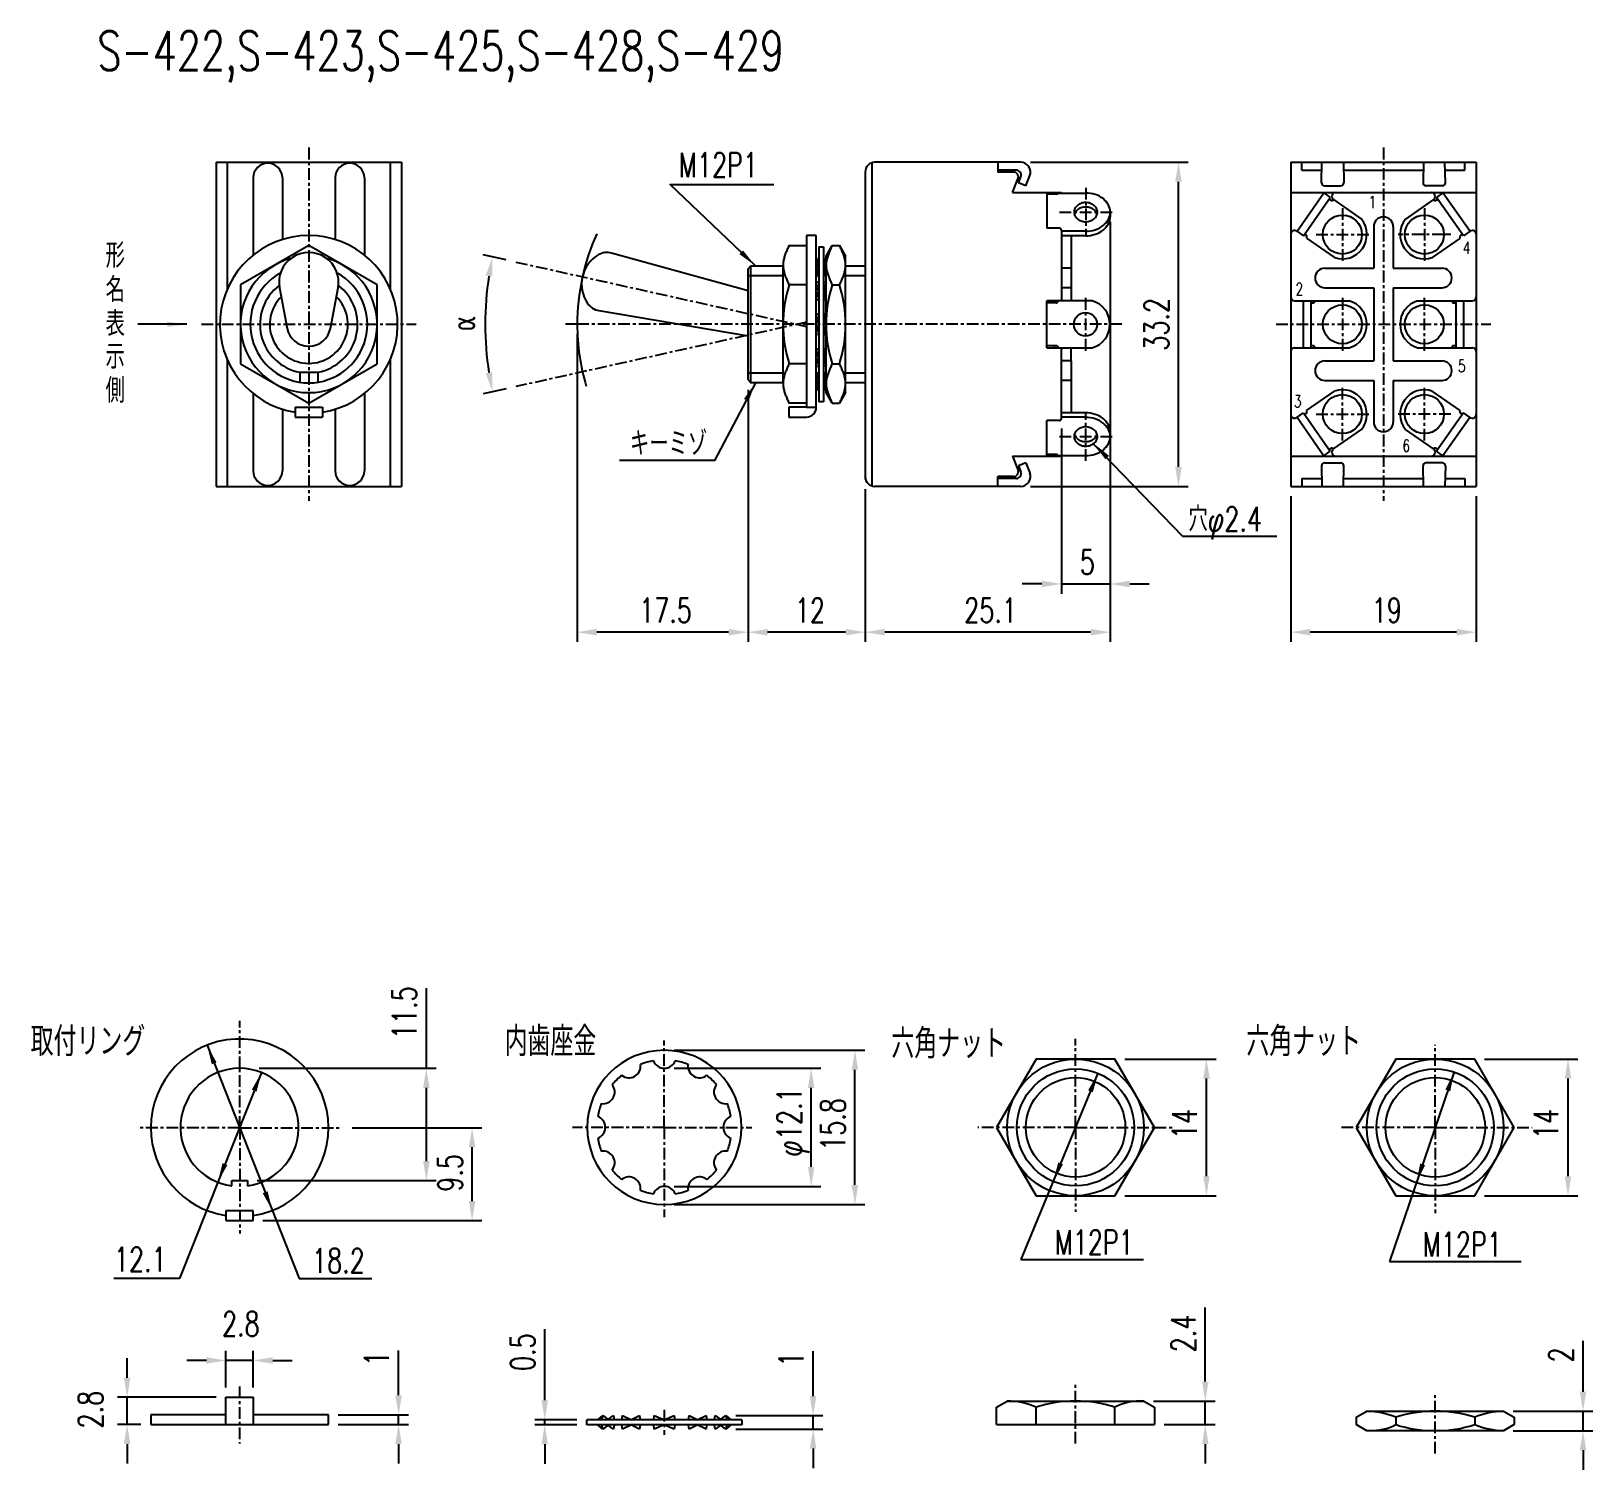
# Model space of a CAD drawing. Extents: x 10 to 170, y 35 to 182.
import ezdxf

# ---------------------------------------------------------------- set-up
doc = ezdxf.new("R2010")
doc.units = 0
doc.header["$LTSCALE"] = 0.2
doc.linetypes.add('CENTERX4', pattern=[10.5, 6, -1.5, 1.5, -1.5])
doc.layers.get('0').update_dxf_attribs({"linetype": 'CONTINUOUS'})
doc.layers.get('DEFPOINTS').update_dxf_attribs({"linetype": 'CONTINUOUS'})
for name, color, linetype in [('CENTER', 2, 'CENTERX4'), ('DIM', 4, 'CONTINUOUS'), ('FILE', 7, 'CONTINUOUS'), ('GAIKEI', 7, 'CONTINUOUS')]:
    doc.layers.add(name, color=color, linetype=linetype)
doc.styles.get("Standard").update_dxf_attribs({"font": 'txt.shx', "width": 0.72, "bigfont": 'extfont.shx'})
doc.dimstyles.get("Standard").update_dxf_attribs({"dimscale": 2, "dimtxt": 1.25, "dimasz": 1, "dimexe": 0.5, "dimexo": 0.5, "dimgap": 0.5, "dimtad": 3, "dimcen": 0.09, "dimclrd": 256, "dimclre": 256, "dimazin": 3, "dimtfac": 0.8, "dimtmove": 0, "dimatfit": 3})

msp = doc.modelspace()

# ---------------------------------------------------------------- texts
at = {"layer": 'DIM'}
for s, height, width, p in [('M12P1', 2.5, 0.72, (76.436934, 167.144169, 0.001526)), ('形\u3000', 2.5, 0.72, (17.69867, 157.867356, 0.001526)), ('名', 2.5, 0.72, (17.69867, 154.353071, 0.001526)), ('表', 2.5, 0.72, (17.69867, 150.873071, 0.001526)), ('示', 2.5, 0.72, (17.69867, 147.513071, 0.001526)), ('側', 2.5, 0.72, (17.69867, 144.033071, 0.001526)), ('キーミゾ', 2.5, 0.72, (71.419437, 138.597153, 0.001526)), ('穴φ2.4', 2.5, 0.72, (128.638086, 130.861762, 0.001526)), ('取付リング', 3, 0.712, (10.016015, 77.090751, 0.001526)), ('内歯座金', 3, 0.712, (58.575561, 77.090751, 0.001526)), ('六角ナット', 3, 0.712, (98.202803, 76.857633, 0.001526)), ('六角ナット', 3, 0.712, (134.573835, 77.090751, 0.001526)), ('M12P1', 2.5, 0.72, (114.937351, 56.758448, 0.001526)), ('M12P1', 2.5, 0.72, (152.651122, 56.545062, 0.001526)), ('12.1', 2.5, 0.72, (18.552038, 55.011347, 0.001526)), ('18.2', 2.5, 0.72, (38.848635, 54.872957, 0.001526))]:
    msp.add_text(s, height=height, dxfattribs=dict(at, width=width)).set_placement(p)
at = {"layer": 'DIM', "width": 0.72}
msp.add_text('α', height=2.5, rotation=90, dxfattribs=at).set_placement((55.585921, 151.340987, 0.001526))
at = {"layer": 'FILE', "width": 0.72}
msp.add_text('S-422,S-423,S-425,S-428,S-429', height=4, dxfattribs=at).set_placement((16.855708, 178.089764))
at = {"layer": 'GAIKEI', "width": 0.72}
for s, p in [('1', (147.092677, 163.947261, 0.000763)), ('4', (156.752541, 159.267617, 0.000763)), ('2', (139.619837, 155.055058, 0.000763)), ('5', (156.256204, 147.174186, 0.000763)), ('3', (139.449623, 143.555558, 0.000763)), ('6', (150.56877, 138.994227, 0.000763))]:
    msp.add_text(s, height=1.25, dxfattribs=at).set_placement(p)

# ---------------------------------------------------------------- blocks, each defined once
blk = doc.blocks.new('*D2')
at = {"linetype": 'BYBLOCK'}
for p, q in [((75.942261, 77.685994), (95.469611, 77.685994)), ((94.469611, 63.885994), (94.469611, 75.685994)), ((75.942261, 61.885994), (95.469611, 61.885994))]:
    blk.add_line(p, q, dxfattribs=at)
for points in [[(94.136278, 75.685994), (94.802944, 75.685994), (94.469611, 77.685994)], [(94.136278, 63.885994), (94.802944, 63.885994), (94.469611, 61.885994)]]:
    blk.add_solid(points, dxfattribs=at)
at = {"layer": 'DEFPOINTS', "color": 0, "linetype": 'BYBLOCK'}
for p in [(74.942261, 77.685994), (94.469611, 77.685994), (74.942261, 61.885994)]:
    blk.add_point(p, dxfattribs=at)
at = {"color": 0, "linetype": 'BYBLOCK', "width": 0.72}
blk.add_text('15.8', height=2.5, rotation=90, dxfattribs=at).set_placement((93.469611, 67.385994))
blk = doc.blocks.new('*D3')
at = {"linetype": 'BYBLOCK'}
for p, q in [((19.905862, 44.141152), (19.905862, 46.141152)), ((29.024078, 42.141152), (18.905862, 42.141152)), ((19.905862, 39.341152), (19.905862, 42.141152)), ((19.905862, 39.341152), (19.905862, 42.141152)), ((21.324078, 39.341152), (18.905862, 39.341152)), ((19.905862, 37.341152), (19.905862, 35.341152))]:
    blk.add_line(p, q, dxfattribs=at)
for points in [[(19.572529, 44.141152), (20.239195, 44.141152), (19.905862, 42.141152)], [(19.572529, 37.341152), (20.239195, 37.341152), (19.905862, 39.341152)]]:
    blk.add_solid(points, dxfattribs=at)
at = {"layer": 'DEFPOINTS', "color": 0, "linetype": 'BYBLOCK'}
for p in [(19.905862, 42.141152), (30.024078, 42.141152), (22.324078, 39.341152)]:
    blk.add_point(p, dxfattribs=at)
at = {"color": 0, "linetype": 'BYBLOCK', "width": 0.72}
blk.add_text('2.8', height=2.5, rotation=90, dxfattribs=at).set_placement((17.405862, 38.941152))
blk = doc.blocks.new('*D4')
at = {"linetype": 'BYBLOCK'}
for p, q in [((130.366312, 43.741152), (130.366312, 51.341152)), ((125.072744, 41.741152), (131.366312, 41.741152)), ((130.366312, 39.341152), (130.366312, 41.741152)), ((126.155646, 39.341152), (131.366312, 39.341152)), ((130.366312, 37.341152), (130.366312, 35.341152))]:
    blk.add_line(p, q, dxfattribs=at)
for points in [[(130.032979, 43.741152), (130.699645, 43.741152), (130.366312, 41.741152)], [(130.032979, 37.341152), (130.699645, 37.341152), (130.366312, 39.341152)]]:
    blk.add_solid(points, dxfattribs=at)
at = {"layer": 'DEFPOINTS', "color": 0, "linetype": 'BYBLOCK'}
for p in [(124.072744, 41.741152), (130.366312, 41.741152), (125.155646, 39.341152)]:
    blk.add_point(p, dxfattribs=at)
at = {"color": 0, "linetype": 'BYBLOCK', "width": 0.72}
blk.add_text('2.4', height=2.5, rotation=90, dxfattribs=at).set_placement((129.366312, 46.741152))
blk = doc.blocks.new('*D5')
at = {"linetype": 'BYBLOCK'}
for p, q in [((75.942261, 75.835994), (90.988515, 75.835994)), ((89.988515, 65.735994), (89.988515, 73.835994)), ((75.942261, 63.735994), (90.988515, 63.735994))]:
    blk.add_line(p, q, dxfattribs=at)
for points in [[(89.655182, 73.835994), (90.321848, 73.835994), (89.988515, 75.835994)], [(89.655182, 65.735994), (90.321848, 65.735994), (89.988515, 63.735994)]]:
    blk.add_solid(points, dxfattribs=at)
at = {"layer": 'DEFPOINTS', "color": 0, "linetype": 'BYBLOCK'}
for p in [(74.942261, 75.835994), (89.988515, 75.835994), (74.942261, 63.735994)]:
    blk.add_point(p, dxfattribs=at)
at = {"color": 0, "linetype": 'BYBLOCK', "width": 0.72}
blk.add_text('φ12.1', height=2.5, rotation=90, dxfattribs=at).set_placement((88.988515, 66.785994))
blk = doc.blocks.new('*D6')
at = {"linetype": 'BYBLOCK'}
for p, q in [((30.024078, 43.141152), (30.024078, 46.905812)), ((32.824078, 43.141152), (32.824078, 46.905812)), ((28.024078, 45.905812), (26.024078, 45.905812)), ((32.824078, 45.905812), (30.024078, 45.905812)), ((32.824078, 45.905812), (30.024078, 45.905812)), ((34.824078, 45.905812), (36.824078, 45.905812))]:
    blk.add_line(p, q, dxfattribs=at)
for points in [[(28.024078, 46.239145), (28.024078, 45.572478), (30.024078, 45.905812)], [(34.824078, 46.239145), (34.824078, 45.572478), (32.824078, 45.905812)]]:
    blk.add_solid(points, dxfattribs=at)
at = {"layer": 'DEFPOINTS', "color": 0, "linetype": 'BYBLOCK'}
for p in [(30.024078, 45.905812), (30.024078, 42.141152), (32.824078, 42.141152)]:
    blk.add_point(p, dxfattribs=at)
at = {"color": 0, "linetype": 'BYBLOCK', "width": 0.72}
blk.add_text('2.8', height=2.5, dxfattribs=at).set_placement((29.624078, 48.405812))
blk = doc.blocks.new('*D7')
at = {"linetype": 'BYBLOCK'}
for p, q in [((122.114203, 76.785994), (131.484235, 76.785994)), ((130.484235, 64.785994), (130.484235, 74.785994)), ((122.114203, 62.785994), (131.484235, 62.785994))]:
    blk.add_line(p, q, dxfattribs=at)
for points in [[(130.150901, 74.785994), (130.817568, 74.785994), (130.484235, 76.785994)], [(130.150901, 64.785994), (130.817568, 64.785994), (130.484235, 62.785994)]]:
    blk.add_solid(points, dxfattribs=at)
at = {"layer": 'DEFPOINTS', "color": 0, "linetype": 'BYBLOCK'}
for p in [(121.114203, 76.785994), (130.484235, 76.785994), (121.114203, 62.785994)]:
    blk.add_point(p, dxfattribs=at)
at = {"color": 0, "linetype": 'BYBLOCK', "width": 0.72}
blk.add_text('14', height=2.5, rotation=90, dxfattribs=at).set_placement((129.484235, 68.585994))
blk = doc.blocks.new('*D8')
at = {"linetype": 'BYBLOCK'}
for p, q in [((158.964203, 76.785994), (168.528858, 76.785994)), ((167.528858, 64.785994), (167.528858, 74.785994)), ((158.964203, 62.785994), (168.528858, 62.785994))]:
    blk.add_line(p, q, dxfattribs=at)
for points in [[(167.195525, 74.785994), (167.862191, 74.785994), (167.528858, 76.785994)], [(167.195525, 64.785994), (167.862191, 64.785994), (167.528858, 62.785994)]]:
    blk.add_solid(points, dxfattribs=at)
at = {"layer": 'DEFPOINTS', "color": 0, "linetype": 'BYBLOCK'}
for p in [(157.964203, 76.785994), (167.528858, 76.785994), (157.964203, 62.785994)]:
    blk.add_point(p, dxfattribs=at)
at = {"color": 0, "linetype": 'BYBLOCK', "width": 0.72}
blk.add_text('14', height=2.5, rotation=90, dxfattribs=at).set_placement((166.528858, 68.585994))
blk = doc.blocks.new('*D9')
at = {"linetype": 'BYBLOCK'}
for p, q in [((42.943522, 69.742532), (56.2479, 69.742532)), ((55.2479, 62.242532), (55.2479, 67.742532)), ((33.824078, 60.242532), (56.2479, 60.242532))]:
    blk.add_line(p, q, dxfattribs=at)
for points in [[(54.914567, 67.742532), (55.581233, 67.742532), (55.2479, 69.742532)], [(54.914567, 62.242532), (55.581233, 62.242532), (55.2479, 60.242532)]]:
    blk.add_solid(points, dxfattribs=at)
at = {"layer": 'DEFPOINTS', "color": 0, "linetype": 'BYBLOCK'}
for p in [(41.943522, 69.742532), (55.2479, 69.742532), (32.824078, 60.242532)]:
    blk.add_point(p, dxfattribs=at)
at = {"color": 0, "linetype": 'BYBLOCK', "width": 0.72}
blk.add_text('9.5', height=2.5, rotation=90, dxfattribs=at).set_placement((54.2479, 63.192532))
blk = doc.blocks.new('*D10')
at = {"linetype": 'BYBLOCK'}
for p, q in [((83.517617, 145.360987), (83.517617, 119.518594)), ((95.517617, 135.160987), (95.517617, 119.518594)), ((93.517617, 120.518594), (85.517617, 120.518594))]:
    blk.add_line(p, q, dxfattribs=at)
for points in [[(85.517617, 120.851928), (85.517617, 120.185261), (83.517617, 120.518594)], [(93.517617, 120.851928), (93.517617, 120.185261), (95.517617, 120.518594)]]:
    blk.add_solid(points, dxfattribs=at)
at = {"layer": 'DEFPOINTS', "color": 0, "linetype": 'BYBLOCK'}
for p in [(83.517617, 146.360987), (95.517617, 136.160987), (83.517617, 120.518594)]:
    blk.add_point(p, dxfattribs=at)
at = {"color": 0, "linetype": 'BYBLOCK', "width": 0.72}
blk.add_text('12', height=2.5, dxfattribs=at).set_placement((88.317617, 121.518594))
blk = doc.blocks.new('*D11')
at = {"linetype": 'BYBLOCK'}
for p, q in [((66.017617, 151.060987), (66.017617, 119.518594)), ((83.517617, 145.360987), (83.517617, 119.518594)), ((81.517617, 120.518594), (68.017617, 120.518594))]:
    blk.add_line(p, q, dxfattribs=at)
for points in [[(68.017617, 120.851928), (68.017617, 120.185261), (66.017617, 120.518594)], [(81.517617, 120.851928), (81.517617, 120.185261), (83.517617, 120.518594)]]:
    blk.add_solid(points, dxfattribs=at)
at = {"layer": 'DEFPOINTS', "color": 0, "linetype": 'BYBLOCK'}
for p in [(66.017617, 152.060987), (83.517617, 146.360987), (66.017617, 120.518594)]:
    blk.add_point(p, dxfattribs=at)
at = {"color": 0, "linetype": 'BYBLOCK', "width": 0.72}
blk.add_text('17.5', height=2.5, dxfattribs=at).set_placement((72.367617, 121.518594))
blk = doc.blocks.new('*D12')
at = {"linetype": 'BYBLOCK'}
for p, q in [((112.451452, 168.660987), (128.617617, 168.660987)), ((127.617617, 137.460987), (127.617617, 166.660987)), ((112.451452, 135.460987), (128.617617, 135.460987))]:
    blk.add_line(p, q, dxfattribs=at)
for points in [[(127.284283, 166.660987), (127.95095, 166.660987), (127.617617, 168.660987)], [(127.284283, 137.460987), (127.95095, 137.460987), (127.617617, 135.460987)]]:
    blk.add_solid(points, dxfattribs=at)
at = {"layer": 'DEFPOINTS', "color": 0, "linetype": 'BYBLOCK'}
for p in [(111.451452, 168.660987), (127.617617, 168.660987), (111.451452, 135.460987)]:
    blk.add_point(p, dxfattribs=at)
at = {"color": 0, "linetype": 'BYBLOCK', "width": 0.72}
blk.add_text('33.2', height=2.5, rotation=90, dxfattribs=at).set_placement((126.617617, 149.360987))
blk = doc.blocks.new('*D13')
at = {"linetype": 'BYBLOCK'}
for p, q in [((139.117617, 134.460987), (139.117617, 119.518594)), ((158.117617, 134.460987), (158.117617, 119.518594)), ((156.117617, 120.518594), (141.117617, 120.518594))]:
    blk.add_line(p, q, dxfattribs=at)
for points in [[(141.117617, 120.851928), (141.117617, 120.185261), (139.117617, 120.518594)], [(156.117617, 120.851928), (156.117617, 120.185261), (158.117617, 120.518594)]]:
    blk.add_solid(points, dxfattribs=at)
at = {"layer": 'DEFPOINTS', "color": 0, "linetype": 'BYBLOCK'}
for p in [(139.117617, 135.460987), (158.117617, 135.460987), (139.117617, 120.518594)]:
    blk.add_point(p, dxfattribs=at)
at = {"color": 0, "linetype": 'BYBLOCK', "width": 0.72}
blk.add_text('19', height=2.5, dxfattribs=at).set_placement((147.417617, 121.518594))
blk = doc.blocks.new('*D14')
at = {"linetype": 'BYBLOCK'}
for p, q in [((120.617617, 162.555292), (120.617617, 124.460987)), ((115.617617, 141.403066), (115.617617, 124.460987)), ((113.617617, 125.460987), (111.617617, 125.460987)), ((115.617617, 125.460987), (120.617617, 125.460987)), ((122.617617, 125.460987), (124.617617, 125.460987))]:
    blk.add_line(p, q, dxfattribs=at)
for points in [[(113.617617, 125.79432), (113.617617, 125.127654), (115.617617, 125.460987)], [(122.617617, 125.79432), (122.617617, 125.127654), (120.617617, 125.460987)]]:
    blk.add_solid(points, dxfattribs=at)
at = {"layer": 'DEFPOINTS', "color": 0, "linetype": 'BYBLOCK'}
for p in [(120.617617, 163.555292), (115.617617, 142.403066), (120.617617, 125.460987)]:
    blk.add_point(p, dxfattribs=at)
at = {"color": 0, "linetype": 'BYBLOCK', "width": 0.72}
blk.add_text('5', height=2.5, dxfattribs=at).set_placement((117.517617, 126.460987))
blk = doc.blocks.new('*D15')
at = {"linetype": 'BYBLOCK'}
for p, q in [((120.617617, 139.566681), (120.617617, 119.518594)), ((95.517617, 135.160987), (95.517617, 119.518594)), ((118.617617, 120.518594), (97.517617, 120.518594))]:
    blk.add_line(p, q, dxfattribs=at)
for points in [[(97.517617, 120.851928), (97.517617, 120.185261), (95.517617, 120.518594)], [(118.617617, 120.851928), (118.617617, 120.185261), (120.617617, 120.518594)]]:
    blk.add_solid(points, dxfattribs=at)
at = {"layer": 'DEFPOINTS', "color": 0, "linetype": 'BYBLOCK'}
for p in [(120.617617, 140.566681), (95.517617, 136.160987), (95.517617, 120.518594)]:
    blk.add_point(p, dxfattribs=at)
at = {"color": 0, "linetype": 'BYBLOCK', "width": 0.72}
blk.add_text('25.1', height=2.5, dxfattribs=at).set_placement((105.667617, 121.518594))
blk = doc.blocks.new('*D17')
at = {"linetype": 'BYBLOCK'}
for p, q in [((47.716257, 42.341152), (47.716257, 46.941152)), ((41.524078, 40.341152), (48.716257, 40.341152)), ((47.716257, 39.341152), (47.716257, 40.341152)), ((41.524078, 39.341152), (48.716257, 39.341152)), ((47.716257, 37.341152), (47.716257, 35.341152))]:
    blk.add_line(p, q, dxfattribs=at)
for points in [[(47.382923, 42.341152), (48.04959, 42.341152), (47.716257, 40.341152)], [(47.382923, 37.341152), (48.04959, 37.341152), (47.716257, 39.341152)]]:
    blk.add_solid(points, dxfattribs=at)
at = {"layer": 'DEFPOINTS', "color": 0, "linetype": 'BYBLOCK'}
for p in [(40.524078, 40.341152, 0.001526), (47.716257, 40.341152), (40.524078, 39.341152, 0.001526)]:
    blk.add_point(p, dxfattribs=at)
at = {"color": 0, "linetype": 'BYBLOCK', "width": 0.72}
blk.add_text('1', height=2.5, rotation=90, dxfattribs=at).set_placement((46.716257, 45.341152))
blk = doc.blocks.new('*D18')
at = {"linetype": 'BYBLOCK'}
for p, q in [((62.689692, 41.822943), (62.689692, 49.122943)), ((65.992261, 39.822943), (61.689692, 39.822943)), ((65.992261, 39.322943), (61.689692, 39.322943)), ((62.689692, 39.322943), (62.689692, 39.822943)), ((62.689692, 37.322943), (62.689692, 35.322943))]:
    blk.add_line(p, q, dxfattribs=at)
for points in [[(62.356359, 41.822943), (63.023025, 41.822943), (62.689692, 39.822943)], [(62.356359, 37.322943), (63.023025, 37.322943), (62.689692, 39.322943)]]:
    blk.add_solid(points, dxfattribs=at)
at = {"layer": 'DEFPOINTS', "color": 0, "linetype": 'BYBLOCK'}
for p in [(62.689692, 39.822943), (66.992261, 39.822943, 0.001526), (66.992261, 39.322943, 0.001526)]:
    blk.add_point(p, dxfattribs=at)
at = {"color": 0, "linetype": 'BYBLOCK', "width": 0.72}
blk.add_text('0.5', height=2.5, rotation=90, dxfattribs=at).set_placement((61.689692, 44.822943))
blk = doc.blocks.new('*D19')
at = {"linetype": 'BYBLOCK'}
for p, q in [((90.185207, 42.262565), (90.185207, 46.862565)), ((82.253334, 40.262565), (91.185207, 40.262565)), ((90.185207, 38.88332), (90.185207, 40.262565)), ((82.253334, 38.88332), (91.185207, 38.88332)), ((90.185207, 36.88332), (90.185207, 34.88332))]:
    blk.add_line(p, q, dxfattribs=at)
for points in [[(89.851874, 42.262565), (90.518541, 42.262565), (90.185207, 40.262565)], [(89.851874, 36.88332), (90.518541, 36.88332), (90.185207, 38.88332)]]:
    blk.add_solid(points, dxfattribs=at)
at = {"layer": 'DEFPOINTS', "color": 0, "linetype": 'BYBLOCK'}
for p in [(81.253334, 40.262565, 0.001526), (90.185207, 40.262565), (81.253334, 38.88332, 0.001526)]:
    blk.add_point(p, dxfattribs=at)
at = {"color": 0, "linetype": 'BYBLOCK', "width": 0.72}
blk.add_text('1', height=2.5, rotation=90, dxfattribs=at).set_placement((89.185207, 45.262565))
blk = doc.blocks.new('*D20')
at = {"linetype": 'BYBLOCK'}
for p, q in [((169.063451, 42.707387), (169.063451, 47.907387)), ((161.922744, 40.707387), (170.063451, 40.707387)), ((169.063451, 38.707387), (169.063451, 40.707387)), ((161.922744, 38.707387), (170.063451, 38.707387)), ((169.063451, 36.707387), (169.063451, 34.707387))]:
    blk.add_line(p, q, dxfattribs=at)
for points in [[(168.730117, 42.707387), (169.396784, 42.707387), (169.063451, 40.707387)], [(168.730117, 36.707387), (169.396784, 36.707387), (169.063451, 38.707387)]]:
    blk.add_solid(points, dxfattribs=at)
at = {"layer": 'DEFPOINTS', "color": 0, "linetype": 'BYBLOCK'}
for p in [(160.922744, 40.707387, 0.001526), (169.063451, 40.707387), (160.922744, 38.707387, 0.001526)]:
    blk.add_point(p, dxfattribs=at)
at = {"color": 0, "linetype": 'BYBLOCK', "width": 0.72}
blk.add_text('2', height=2.5, rotation=90, dxfattribs=at).set_placement((168.063451, 45.707387))
blk = doc.blocks.new('*D21')
at = {"linetype": 'BYBLOCK'}
for p, q in [((50.560727, 75.835983), (50.560727, 84.035983)), ((33.435594, 75.835983), (51.560727, 75.835983)), ((50.560727, 66.335994), (50.560727, 73.835983)), ((33.224078, 64.335994), (51.560727, 64.335994))]:
    blk.add_line(p, q, dxfattribs=at)
for points in [[(50.227394, 73.835983), (50.89406, 73.835983), (50.560727, 75.835983)], [(50.227394, 66.335994), (50.89406, 66.335994), (50.560727, 64.335994)]]:
    blk.add_solid(points, dxfattribs=at)
at = {"layer": 'DEFPOINTS', "color": 0, "linetype": 'BYBLOCK'}
for p in [(32.435594, 75.835983, 0.001526), (32.224078, 64.335994, 0.001526), (50.560727, 64.335994)]:
    blk.add_point(p, dxfattribs=at)
at = {"color": 0, "linetype": 'BYBLOCK', "width": 0.72}
blk.add_text('11.5', height=2.5, rotation=90, dxfattribs=at).set_placement((49.560727, 78.835983))

# ---------------------------------------------------------------- dimensions: what is measured, and where the dimension line sits
at = {"layer": 'DIM'}
for p1, p2, distance, picture, middle in [((111.451452, 135.460987, 0.001526), (111.451452, 168.660987, 0.001526), -16.166165, '*D12', (125.367617, 152.060987, 0.001526)), ((158.117617, 135.460987, 0.001526), (139.117617, 135.460987, 0.001526), 14.942393, '*D13', (148.617617, 122.768594, 0.001526))]:
    dim = msp.add_aligned_dim(p1=p1, p2=p2, distance=distance, dimstyle='Standard', override={"dimscale": 2}, dxfattribs=at)
    dim.commit()
    dim.dimension.update_dxf_attribs({"geometry": picture, "text_midpoint": middle})
for base, p1, p2, picture, middle in [((120.617617, 125.460987, 0.001526), (115.617617, 142.403066, 0.001526), (120.617617, 163.555292, 0.001526), '*D14', (118.117617, 127.710987, 0.001526)), ((66.017617, 120.518594, 0.001526), (83.517617, 146.360987, 0.001526), (66.017617, 152.060987, 0.001526), '*D11', (74.767617, 122.768594, 0.001526)), ((83.517617, 120.518594, 0.001526), (95.517617, 136.160987, 0.001526), (83.517617, 146.360987, 0.001526), '*D10', (89.517617, 122.768594, 0.001526)), ((95.517617, 120.518594, 0.001526), (120.617617, 140.566681, 0.001526), (95.517617, 136.160987, 0.001526), '*D15', (108.067617, 122.768594, 0.001526)), ((30.024078, 45.905812, 0.001526), (32.824078, 42.141152, 0.001526), (30.024078, 42.141152, 0.001526), '*D6', (31.424078, 49.655812, 0.001526))]:
    dim = msp.add_linear_dim(base=base, p1=p1, p2=p2, dimstyle='Standard', override={"dimscale": 2}, dxfattribs=at)
    dim.commit()
    dim.dimension.update_dxf_attribs({"geometry": picture, "text_midpoint": middle})
dim = msp.add_linear_dim(base=(50.560727, 64.335994), p1=(32.435594, 75.835983, 0.001526), p2=(32.224078, 64.335994, 0.001526), angle=90, dimstyle='Standard', dxfattribs=at)
dim.commit()
dim.dimension.update_dxf_attribs({"geometry": '*D21', "text_midpoint": (50.560727, 80.935983), "dimtype": 128})
for base, p1, p2, picture, middle in [((94.469611, 77.685994, 0.001526), (74.942261, 61.885994, 0.001526), (74.942261, 77.685994, 0.001526), '*D2', (92.219611, 69.785994, 0.001526)), ((130.484235, 76.785994, 0.001526), (121.114203, 62.785994, 0.001526), (121.114203, 76.785994, 0.001526), '*D7', (128.234235, 69.785994, 0.001526)), ((167.528858, 76.785994, 0.001526), (157.964203, 62.785994, 0.001526), (157.964203, 76.785994, 0.001526), '*D8', (165.278858, 69.785994, 0.001526)), ((55.2479, 69.742532, 0.001526), (32.824078, 60.242532, 0.001526), (41.943522, 69.742532, 0.001526), '*D9', (52.9979, 64.992532, 0.001526))]:
    dim = msp.add_linear_dim(base=base, p1=p1, p2=p2, angle=90, dimstyle='Standard', override={"dimscale": 2}, dxfattribs=at)
    dim.commit()
    dim.dimension.update_dxf_attribs({"geometry": picture, "text_midpoint": middle})
dim = msp.add_linear_dim(base=(89.988515, 75.835994, 0.001526), p1=(74.942261, 63.735994, 0.001526), p2=(74.942261, 75.835994, 0.001526), angle=90, text='φ<>', dimstyle='Standard', override={"dimscale": 2}, dxfattribs=at)
dim.commit()
dim.dimension.update_dxf_attribs({"geometry": '*D5', "text_midpoint": (87.738515, 69.785994, 0.001526)})
dim = msp.add_linear_dim(base=(130.366312, 41.741152, 0.001526), p1=(125.155646, 39.341152, 0.001526), p2=(124.072744, 41.741152, 0.001526), angle=90, dimstyle='Standard', override={"dimscale": 2}, dxfattribs=at)
dim.commit()
dim.dimension.update_dxf_attribs({"geometry": '*D4', "text_midpoint": (130.366312, 48.541152, 0.001526), "dimtype": 128})
for base, p1, p2, picture, middle in [((62.689692, 39.822943), (66.992261, 39.322943, 0.001526), (66.992261, 39.822943, 0.001526), '*D18', (60.439692, 46.472943)), ((47.716257, 40.341152), (40.524078, 39.341152, 0.001526), (40.524078, 40.341152, 0.001526), '*D17', (45.466257, 45.641152)), ((169.063451, 40.707387), (160.922744, 38.707387, 0.001526), (160.922744, 40.707387, 0.001526), '*D20', (166.813451, 46.307387))]:
    dim = msp.add_linear_dim(base=base, p1=p1, p2=p2, angle=90, dimstyle='Standard', dxfattribs=at)
    dim.commit()
    dim.dimension.update_dxf_attribs({"geometry": picture, "text_midpoint": middle})
dim = msp.add_linear_dim(base=(90.185207, 40.262565), p1=(81.253334, 38.88332, 0.001526), p2=(81.253334, 40.262565, 0.001526), angle=90, text='1', dimstyle='Standard', dxfattribs=at)
dim.commit()
dim.dimension.update_dxf_attribs({"geometry": '*D19', "text_midpoint": (87.935207, 45.562565)})
dim = msp.add_linear_dim(base=(19.905862, 42.141152, 0.001526), p1=(22.324078, 39.341152, 0.001526), p2=(30.024078, 42.141152, 0.001526), angle=90, dimstyle='Standard', override={"dimscale": 2}, dxfattribs=at)
dim.commit()
dim.dimension.update_dxf_attribs({"geometry": '*D3', "text_midpoint": (16.155862, 40.741152, 0.001526), "text_rotation": 90})

# ---------------------------------------------------------------- linework, layer by layer
at = {"layer": 'CENTER'}
for p, q in [((38.517617, 170.160987, 0.001526), (38.517617, 133.960987, 0.001526)), ((148.617617, 170.160987, 0.001526), (148.617617, 133.960987, 0.001526)), ((118.117617, 166.038275, 0.001526), (118.117617, 161.07231, 0.001526)), ((115.417617, 163.555292, 0.001526), (120.817617, 163.555292, 0.001526)), ((144.417617, 163.960987, 0.001526), (144.417617, 158.560987, 0.001526)), ((152.817617, 163.960987, 0.001526), (152.817617, 158.560987, 0.001526)), ((141.717617, 161.260987, 0.001526), (147.117617, 161.260987, 0.001526)), ((154.817617, 161.260987, 0.001526), (150.117617, 161.260987, 0.001526)), ((155.517617, 161.260987, 0.001526), (154.817617, 161.260987, 0.001526)), ((59.716885, 158.445956, 0.001526), (89.517617, 151.839292, 0.001526)), ((118.092294, 154.760987, 0.001526), (118.092294, 149.360987, 0.001526)), ((144.417617, 154.760987, 0.001526), (144.417617, 149.360987, 0.001526)), ((152.817617, 149.360987, 0.001526), (152.817617, 154.760987, 0.001526)), ((27.517617, 152.060987, 0.001526), (49.517617, 152.060987, 0.001526)), ((89.517617, 152.282682, 0.001526), (59.716885, 145.676018, 0.001526)), ((66.017617, 152.060987, 0.001526), (64.517617, 152.060987, 0.001526)), ((121.820165, 152.060987, 0.001526), (66.017617, 152.060987, 0.001526)), ((137.617617, 152.060987, 0.001526), (159.617617, 152.060987, 0.001526)), ((144.417617, 140.160987, 0.001526), (144.417617, 145.560987, 0.001526)), ((152.817617, 140.160987, 0.001526), (152.817617, 145.560987, 0.001526)), ((118.117617, 138.083699, 0.001526), (118.117617, 143.049663, 0.001526)), ((141.717617, 142.860987, 0.001526), (147.117617, 142.860987, 0.001526)), ((155.517617, 142.860987, 0.001526), (150.117617, 142.860987, 0.001526)), ((115.417617, 140.566681, 0.001526), (120.817617, 140.566681, 0.001526)), ((31.435594, 75.835983, 0.001526), (31.435594, 80.691255, 0.001526)), ((74.942261, 69.785994, 0.001526), (74.942261, 78.68791, 0.001526)), ((117.072751, 69.785994, 0.001526), (117.072751, 78.874125, 0.001526)), ((153.922751, 69.785994, 0.001526), (153.922751, 78.237163, 0.001526)), ((31.435594, 69.742532, 0.001526), (31.435594, 75.835983, 0.001526)), ((31.435594, 69.742532, 0.001526), (20.959293, 69.742532, 0.001526)), ((31.435594, 69.742532, 0.001526), (41.943522, 69.742532, 0.001526)), ((31.435594, 69.742532, 0.001526), (31.435594, 58.923841, 0.001526)), ((74.942261, 69.785994, 0.001526), (65.536469, 69.785994, 0.001526)), ((74.942261, 69.785994, 0.001526), (83.908927, 69.785994, 0.001526)), ((74.942261, 69.785994, 0.001526), (74.942261, 60.585635, 0.001526)), ((117.072751, 69.785994, 0.001526), (107.066098, 69.785994, 0.001526)), ((117.072751, 69.785994, 0.001526), (125.155654, 69.785994, 0.001526)), ((117.072751, 69.785994, 0.001526), (117.072751, 61.132094, 0.001526)), ((125.155654, 69.785994, 0.001526), (127.059656, 69.785994, 0.001526)), ((153.922751, 69.785994, 0.001526), (144.296656, 69.785994, 0.001526)), ((153.922751, 69.785994, 0.001526), (153.922751, 60.984161, 0.001526)), ((153.922751, 69.785994, 0.001526), (163.839909, 69.785994, 0.001526)), ((31.424078, 43.226662, 0.001526), (31.424078, 37.414632, 0.001526)), ((117.072751, 37.396709, 0.001526), (117.072751, 43.685594, 0.001526)), ((153.922751, 36.362945, 0.001526), (153.922751, 42.65183, 0.001526)), ((74.942261, 40.862397, 0.001526), (74.942261, 38.296542, 0.001526))]:
    msp.add_line(p, q, dxfattribs=at)
at = {"layer": 'DIM'}
for p, q in [((58.740589, 158.662395, 0.001526), (56.366534, 159.188711, 0.001526)), ((26.017617, 152.060987, 0.001526), (21.017617, 152.060987, 0.001526)), ((58.740589, 145.459579, 0.001526), (56.366534, 144.933263, 0.001526)), ((28.089847, 78.205154, 0.001526), (37.538231, 54.306728, 0.001526)), ((33.659651, 75.407802, 0.001526), (25.268582, 54.306728, 0.001526)), ((119.365694, 75.330578, 0.001526), (111.47848, 56.258448, 0.001526)), ((155.855321, 75.466238, 0.001526), (149.247719, 56.045062, 0.001526)), ((111.47848, 56.258448, 0.001526), (124.041424, 56.258448, 0.001526)), ((149.247719, 56.045062, 0.001526), (162.721996, 56.045062, 0.001526)), ((25.268582, 54.306728, 0.001526), (18.552038, 54.306728, 0.001526)), ((37.538231, 54.306728, 0.001526), (44.971121, 54.306728, 0.001526))]:
    msp.add_line(p, q, dxfattribs=at)
at = {"layer": 'DIM', "flags": 128}
for points in [[(84.267617, 158.060987), (75.553205, 166.375398), (86.165071, 166.375398)], [(84.267617, 146.060987), (80.080038, 138.110987), (70.364185, 138.110987)], [(118.881202, 139.808021), (128.0172, 130.362273), (137.682102, 130.362273)]]:
    msp.add_lwpolyline(points, dxfattribs=at)
at = {"layer": 'DIM'}
for radius, start, end in [(22.499999, 155.655355, 180), (31.931694, 171.089232, 188.910768), (22.499999, 180, 196.322555)]:
    msp.add_arc((88.517615, 152.060987, 0.001526), radius, start, end, dxfattribs=at)
for points in [[(56.64378, 157.069, 0.001526), (57.298844, 156.945161, 0.001526), (57.34283, 158.972271, 0.001526)], [(82.638822, 159.251095, 0.001526), (83.002344, 159.632106, 0.001526), (84.267617, 158.060987, 0.001526)], [(24.017617, 151.797682, 0.001526), (24.017617, 152.324292, 0.001526), (26.017617, 152.060987, 0.001526)], [(57.298844, 147.176813, 0.001526), (56.64378, 147.052974, 0.001526), (57.34283, 145.149703, 0.001526)], [(83.568499, 144.168749, 0.001526), (83.102574, 144.41417, 0.001526), (84.267617, 146.060987, 0.001526)], [(120.511875, 138.591641, 0.001526), (120.133351, 138.22553, 0.001526), (118.932167, 139.846173, 0.001526)], [(29.070039, 76.442045, 0.001526), (28.580313, 76.248429, 0.001526), (28.089847, 78.205154, 0.001526)], [(33.165288, 73.452058, 0.001526), (32.675949, 73.646648, 0.001526), (33.659651, 75.407802, 0.001526)], [(118.844699, 73.38176, 0.001526), (118.35806, 73.583008, 0.001526), (119.365694, 75.330578, 0.001526)], [(155.460404, 73.488014, 0.001526), (154.961858, 73.657633, 0.001526), (155.855321, 75.466238, 0.001526)], [(29.682869, 66.119931, 0.001526), (30.172208, 65.92534, 0.001526), (29.188506, 64.164187, 0.001526)], [(115.300802, 66.190229, 0.001526), (115.787441, 65.988981, 0.001526), (114.779807, 64.241411, 0.001526)], [(152.385098, 66.083974, 0.001526), (152.883643, 65.914356, 0.001526), (151.99018, 64.10575, 0.001526)], [(33.80115, 63.043019, 0.001526), (34.290876, 63.236635, 0.001526), (34.781342, 61.27991, 0.001526)]]:
    msp.add_solid(points, dxfattribs=at)
at = {"layer": 'GAIKEI', "linetype": 'CONTINUOUS'}
for p, q in [((29.017617, 168.660987, 0.001526), (29.017617, 135.460987, 0.001526)), ((29.017617, 168.660987, 0.001526), (48.017617, 168.660987, 0.001526)), ((30.167617, 168.660987, 0.001526), (30.167617, 155.678652, 0.001526)), ((46.867617, 168.660987, 0.001526), (46.867617, 155.678652, 0.001526)), ((48.017617, 168.660987, 0.001526), (48.017617, 135.460987, 0.001526)), ((96.217617, 168.614926, 0.001526), (96.217617, 135.507048, 0.001526)), ((111.451452, 168.660987, 0.001526), (96.517617, 168.660987, 0.001526)), ((109.117617, 168.660987, 0.001526), (109.117617, 167.660987, 0.001526)), ((139.117617, 168.660987, 0.001526), (158.117617, 168.660987, 0.001526)), ((139.117617, 168.660987, 0.001526), (139.117617, 135.460987, 0.001526)), ((140.267617, 167.860987, 0.001526), (140.267617, 168.660987, 0.001526)), ((142.273997, 166.567235, 0.001526), (142.317617, 168.660987, 0.001526)), ((144.517617, 168.660987, 0.001526), (144.561236, 166.567235, 0.001526)), ((152.717617, 168.660987, 0.001526), (152.673997, 166.567235, 0.001526)), ((154.961236, 166.567235, 0.001526), (154.917617, 168.660987, 0.001526)), ((156.967617, 167.860987, 0.001526), (156.967617, 168.660987, 0.001526)), ((158.117617, 168.660987, 0.001526), (158.117617, 135.460987, 0.001526)), ((32.817617, 167.060987, 0.001526), (32.817617, 159.154646, 0.001526)), ((35.817617, 167.060987, 0.001526), (35.817617, 160.751211, 0.001526)), ((41.217617, 167.060987, 0.001526), (41.217617, 160.751211, 0.001526)), ((44.217617, 167.060987, 0.001526), (44.217617, 159.154646, 0.001526)), ((95.517617, 167.660987, 0.001526), (95.517617, 136.160987, 0.001526)), ((111.009549, 167.860987, 0.001526), (109.117617, 167.860987, 0.001526)), ((110.717617, 167.660987, 0.001526), (109.117617, 167.660987, 0.001526)), ((110.617617, 165.560987, 0.001526), (111.198379, 167.023626, 0.001526)), ((111.227977, 166.556217, 0.001526), (111.474256, 167.176468, 0.001526)), ((111.971508, 166.260987, 0.001526), (111.227977, 166.556217, 0.001526)), ((111.971508, 166.260987, 0.001526), (112.380867, 167.291949, 0.001526)), ((140.267617, 167.860987, 0.001526), (142.30095, 167.860987, 0.001526)), ((144.534283, 167.860987, 0.001526), (152.70095, 167.860987, 0.001526)), ((154.934283, 167.860987, 0.001526), (156.967617, 167.860987, 0.001526)), ((110.617617, 165.560987, 0.001526), (114.117617, 165.560987, 0.001526)), ((114.117617, 165.560987, 0.001526), (115.617617, 165.560987, 0.001526)), ((114.117617, 165.560987, 0.001526), (114.117617, 161.918907, 0.001526)), ((115.117617, 165.381229, 0.001526), (114.117617, 165.381229, 0.001526)), ((115.317617, 165.510987, 0.001526), (115.617617, 165.510987, 0.001526)), ((115.617617, 165.560987, 0.001526), (115.617617, 165.510987, 0.001526)), ((115.617617, 165.510987, 0.001526), (117.117617, 165.510987, 0.001526)), ((117.117617, 165.510987, 0.001526), (118.117617, 165.510987, 0.001526)), ((139.117617, 165.560987, 0.001526), (158.117617, 165.560987, 0.001526)), ((139.764425, 161.589328, 0.001526), (142.517592, 165.521257, 0.001526)), ((140.419747, 161.130466, 0.001526), (143.172914, 165.062396, 0.001526)), ((142.517592, 165.521257, 0.001526), (143.172914, 165.062396, 0.001526)), ((142.573932, 166.260987, 0.001526), (144.261302, 166.260987, 0.001526)), ((143.222029, 164.783851, 0.001526), (143.058198, 164.898566, 0.001526)), ((143.50006, 164.833326, 0.001526), (146.367607, 162.825448, 0.001526)), ((153.735173, 164.833326, 0.001526), (150.867627, 162.825448, 0.001526)), ((154.661302, 166.260987, 0.001526), (152.973932, 166.260987, 0.001526)), ((154.013205, 164.783851, 0.001526), (154.177035, 164.898566, 0.001526)), ((154.717641, 165.521257, 0.001526), (154.06232, 165.062396, 0.001526)), ((156.815487, 161.130466, 0.001526), (154.06232, 165.062396, 0.001526)), ((157.487551, 161.565416, 0.001526), (154.717641, 165.521257, 0.001526)), ((120.617617, 163.555292, 0.001526), (120.617617, 163.086161, 0.001526)), ((115.417617, 161.918907, 0.001526), (114.117617, 161.918907, 0.001526)), ((115.617617, 161.718907, 0.001526), (115.617617, 154.460987, 0.001526)), ((118.117617, 161.589328, 0.001526), (115.617617, 161.589328, 0.001526)), ((139.747047, 161.601496, 0.001526), (140.419747, 161.130466, 0.001526)), ((147.617617, 162.060987, 0.001526), (147.617617, 157.810987, 0.001526)), ((149.617617, 162.060987, 0.001526), (149.617617, 157.810987, 0.001526)), ((157.488186, 161.601496, 0.001526), (156.815487, 161.130466, 0.001526)), ((38.517617, 160.14389, 0.001526), (31.517617, 156.102439, 0.001526)), ((45.517617, 156.102439, 0.001526), (38.517617, 160.14389, 0.001526)), ((87.726926, 160.143882, 0.001526), (89.501712, 160.143882, 0.001526)), ((89.501712, 161.160987, 0.001526), (89.501712, 143.560987, 0.001526)), ((90.501712, 161.160987, 0.001526), (89.501712, 161.160987, 0.001526)), ((90.501712, 143.560987, 0.001526), (90.501712, 161.160987, 0.001526)), ((90.759665, 160.010987, 0.001526), (91.259665, 160.010987, 0.001526)), ((90.759665, 160.010987, 0.001526), (90.759665, 152.007546, 0.001526)), ((91.259665, 160.010987, 0.001526), (91.259665, 152.060987, 0.001526)), ((91.517617, 159.06098, 0.001526), (92.142831, 160.143882, 0.001526)), ((92.142831, 160.143882, 0.001526), (92.892403, 160.143882, 0.001526)), ((92.892403, 160.143882, 0.001526), (93.517617, 159.06098, 0.001526)), ((118.117617, 161.130466, 0.001526), (115.617617, 161.130466, 0.001526)), ((116.617617, 161.130466, 0.001526), (116.617617, 154.460987, 0.001526)), ((140.698292, 161.179582, 0.001526), (140.534462, 161.294297, 0.001526)), ((140.747407, 160.901036, 0.001526), (143.61444, 158.893518, 0.001526)), ((156.487826, 160.901036, 0.001526), (153.620794, 158.893518, 0.001526)), ((156.536941, 161.179582, 0.001526), (156.700771, 161.294297, 0.001526)), ((83.517617, 155.506794, 0.001526), (69.53448, 159.362038, 0.001526)), ((90.520042, 158.372059, 0.001526), (90.759665, 158.870125, 0.001526)), ((90.520042, 158.372059, 0.001526), (90.759665, 158.468936, 0.001526)), ((91.259665, 158.870125, 0.001526), (91.499287, 158.372059, 0.001526)), ((91.261094, 158.468359, 0.001526), (91.499287, 158.372059, 0.001526)), ((91.517617, 145.060994, 0.001526), (91.517617, 159.06098, 0.001526)), ((93.517617, 145.060994, 0.001526), (93.517617, 159.06098, 0.001526)), ((83.517617, 157.760987, 0.001526), (83.817617, 158.060987, 0.001526)), ((83.517617, 146.360987, 0.001526), (83.517617, 157.760987, 0.001526)), ((83.517617, 157.060987, 0.001526), (87.102518, 157.060987, 0.001526)), ((83.817617, 146.060987, 0.001526), (83.817617, 158.060987, 0.001526)), ((83.817617, 158.060987, 0.001526), (87.102591, 158.060987, 0.001526)), ((87.101712, 146.060987, 0.001526), (87.102591, 158.060987, 0.001526)), ((90.501712, 158.060987, 0.001526), (90.645806, 158.060987, 0.001526)), ((90.501712, 157.060987, 0.001526), (90.759665, 157.060987, 0.001526)), ((90.759665, 157.77936, 0.001526), (90.520042, 158.372059, 0.001526)), ((90.520042, 157.283909, 0.001526), (90.759665, 157.876609, 0.001526)), ((90.759665, 157.187032, 0.001526), (90.520042, 157.283909, 0.001526)), ((91.259665, 157.876609, 0.001526), (91.499287, 157.283909, 0.001526)), ((91.499287, 157.283909, 0.001526), (91.259665, 157.187032, 0.001526)), ((91.259665, 157.060987, 0.001526), (91.517617, 157.060987, 0.001526)), ((91.499287, 158.372059, 0.001526), (91.261728, 157.784463, 0.001526)), ((91.373524, 158.060987, 0.001526), (91.518496, 158.060987, 0.001526)), ((93.517617, 158.060987, 0.001526), (95.517617, 158.060987, 0.001526)), ((93.517617, 157.060987, 0.001526), (95.517617, 157.060987, 0.001526)), ((116.617617, 157.810987, 0.001526), (115.617617, 157.810987, 0.001526)), ((142.617617, 157.810987, 0.001526), (147.617617, 157.810987, 0.001526)), ((149.617617, 157.810987, 0.001526), (154.617617, 157.810987, 0.001526)), ((31.517617, 156.102439, 0.001526), (31.517617, 148.019535, 0.001526)), ((35.520519, 155.809384, 0.001526), (36.306643, 151.64374, 0.001526)), ((40.72859, 151.64374, 0.001526), (41.514714, 155.809384, 0.001526)), ((45.517617, 148.019535, 0.001526), (45.517617, 156.102439, 0.001526)), ((89.501712, 156.102435, 0.001526), (87.726926, 156.102435, 0.001526)), ((90.511981, 156.331027, 0.001526), (90.759665, 156.399246, 0.001526)), ((90.759665, 155.431757, 0.001526), (90.511981, 156.331027, 0.001526)), ((90.511981, 154.600084, 0.001526), (90.759665, 155.499355, 0.001526)), ((91.507349, 156.331027, 0.001526), (91.259665, 155.431757, 0.001526)), ((91.259665, 155.499355, 0.001526), (91.507349, 154.600084, 0.001526)), ((91.263012, 156.398324, 0.001526), (91.507349, 156.331027, 0.001526)), ((92.142831, 156.102435, 0.001526), (92.892403, 156.102435, 0.001526)), ((116.617617, 155.810987, 0.001526), (115.617617, 155.810987, 0.001526)), ((142.617617, 155.810987, 0.001526), (147.617617, 155.810987, 0.001526)), ((147.617617, 155.810987, 0.001526), (147.617617, 148.310987, 0.001526)), ((149.617617, 155.810987, 0.001526), (149.617617, 148.310987, 0.001526)), ((149.617617, 155.810987, 0.001526), (154.617617, 155.810987, 0.001526)), ((90.759665, 154.531865, 0.001526), (90.511981, 154.600084, 0.001526)), ((91.507349, 154.600084, 0.001526), (91.259665, 154.531865, 0.001526)), ((114.117616, 149.860987, 0.001526), (114.117617, 154.260987, 0.001526)), ((114.917617, 154.460987, 0.001526), (114.117617, 154.460987, 0.001526)), ((114.117617, 154.260987, 0.001526), (114.117617, 154.460987, 0.001526)), ((114.917617, 154.260987, 0.001526), (114.117617, 154.260987, 0.001526)), ((114.917617, 154.260987, 0.001526), (114.917617, 154.460987, 0.001526)), ((118.792293, 154.460987, 0.001526), (114.917617, 154.460987, 0.001526)), ((115.092293, 154.260987, 0.001526), (114.917617, 154.260987, 0.001526)), ((139.517617, 154.460987, 0.001526), (145.117617, 154.460987, 0.001526)), ((140.417616, 149.660987, 0.001526), (140.417616, 154.460987, 0.001526)), ((141.217615, 154.260987, 0.001526), (141.417615, 154.260987, 0.001526)), ((141.217617, 149.660987, 0.001526), (141.217617, 154.460987, 0.001526)), ((152.117617, 154.460987, 0.001526), (157.717617, 154.460987, 0.001526)), ((155.817618, 154.260987, 0.001526), (156.017618, 154.260987, 0.001526)), ((156.017617, 154.460987, 0.001526), (156.017617, 149.660987, 0.001526)), ((156.817617, 154.460987, 0.001526), (156.817617, 149.660987, 0.001526)), ((68.227494, 153.466607, 0.001526), (83.517617, 150.884289, 0.001526)), ((90.501712, 153.085743, 0.001526), (90.759665, 153.148821, 0.001526)), ((90.759665, 152.030864, 0.001526), (90.501712, 153.085743, 0.001526)), ((90.501712, 151.036231, 0.001526), (90.759665, 152.09111, 0.001526)), ((90.759665, 152.114427, 0.001526), (90.759665, 144.110987, 0.001526)), ((91.517617, 153.085743, 0.001526), (91.259665, 153.148821, 0.001526)), ((91.259665, 152.030864, 0.001526), (91.517617, 153.085743, 0.001526)), ((91.517617, 151.036231, 0.001526), (91.259665, 152.09111, 0.001526)), ((91.259665, 152.060987, 0.001526), (91.259665, 144.110987, 0.001526)), ((90.759665, 150.973153, 0.001526), (90.501712, 151.036231, 0.001526)), ((91.259665, 150.973153, 0.001526), (91.517617, 151.036231, 0.001526)), ((90.511981, 149.521889, 0.001526), (90.759665, 149.590108, 0.001526)), ((90.759665, 148.622619, 0.001526), (90.511981, 149.521889, 0.001526)), ((91.259665, 149.590108, 0.001526), (91.507349, 149.521889, 0.001526)), ((91.507349, 149.521889, 0.001526), (91.259665, 148.622619, 0.001526)), ((114.917616, 149.860987, 0.001526), (114.117616, 149.860987, 0.001526)), ((114.117616, 149.660987, 0.001526), (114.117616, 149.860987, 0.001526)), ((114.117616, 149.660987, 0.001526), (114.917616, 149.660987, 0.001526)), ((114.917616, 149.789563, 0.001526), (114.917616, 149.860987, 0.001526)), ((115.092293, 149.860987, 0.001526), (114.917616, 149.860987, 0.001526)), ((114.917616, 149.660987, 0.001526), (114.917616, 149.789563, 0.001526)), ((114.917616, 149.660987, 0.001526), (115.589745, 149.660987, 0.001526)), ((115.589745, 149.660987, 0.001526), (118.792294, 149.660987, 0.001526)), ((115.617617, 149.660987, 0.001526), (115.617617, 149.460987, 0.001526)), ((115.617617, 142.403066, 0.001526), (115.617617, 149.660987, 0.001526)), ((116.617617, 148.310987, 0.001526), (116.617617, 149.660987, 0.001526)), ((139.517617, 149.660987, 0.001526), (145.117617, 149.660987, 0.001526)), ((141.417616, 149.860987, 0.001526), (141.217616, 149.860987, 0.001526)), ((152.117617, 149.660987, 0.001526), (157.717617, 149.660987, 0.001526)), ((156.017617, 149.860987, 0.001526), (155.817618, 149.860987, 0.001526)), ((30.167617, 148.443322, 0.001526), (30.167617, 135.460987, 0.001526)), ((31.517617, 148.019535, 0.001526), (38.517617, 143.978083, 0.001526)), ((38.517617, 143.978083, 0.001526), (45.517617, 148.019535, 0.001526)), ((46.867617, 148.443322, 0.001526), (46.867617, 135.460987, 0.001526)), ((89.501712, 148.019539, 0.001526), (87.726926, 148.019539, 0.001526)), ((90.511981, 147.790946, 0.001526), (90.759665, 148.690217, 0.001526)), ((90.759665, 147.722727, 0.001526), (90.511981, 147.790946, 0.001526)), ((91.259665, 148.690217, 0.001526), (91.507349, 147.790946, 0.001526)), ((91.507349, 147.790946, 0.001526), (91.263012, 147.723649, 0.001526)), ((92.142831, 148.019539, 0.001526), (92.892403, 148.019539, 0.001526)), ((116.617617, 148.310987, 0.001526), (115.617617, 148.310987, 0.001526)), ((116.617617, 148.310987, 0.001526), (116.617617, 142.991507, 0.001526)), ((142.617617, 148.310987, 0.001526), (147.617617, 148.310987, 0.001526)), ((149.617617, 148.310987, 0.001526), (154.617617, 148.310987, 0.001526)), ((37.592617, 147.160987, 0.001526), (39.442617, 147.160987, 0.001526)), ((37.592617, 147.160987, 0.001526), (37.592617, 146.132718, 0.001526)), ((39.442617, 147.160987, 0.001526), (39.442617, 146.132718, 0.001526)), ((87.101786, 147.060987, 0.001526), (83.517617, 147.060987, 0.001526)), ((83.517617, 146.360987, 0.001526), (83.817617, 146.060987, 0.001526)), ((87.101712, 146.060987, 0.001526), (83.817617, 146.060987, 0.001526)), ((90.759665, 147.060987, 0.001526), (90.501712, 147.060987, 0.001526)), ((90.645806, 146.060987, 0.001526), (90.501712, 146.060987, 0.001526)), ((90.520042, 146.838064, 0.001526), (90.759665, 146.934941, 0.001526)), ((90.759665, 146.245365, 0.001526), (90.520042, 146.838064, 0.001526)), ((90.520042, 145.749914, 0.001526), (90.759665, 146.342614, 0.001526)), ((90.759665, 145.653037, 0.001526), (90.520042, 145.749914, 0.001526)), ((90.759665, 145.251849, 0.001526), (90.520042, 145.749914, 0.001526)), ((91.517617, 147.060987, 0.001526), (91.259665, 147.060987, 0.001526)), ((91.259665, 146.934941, 0.001526), (91.499287, 146.838064, 0.001526)), ((91.499287, 146.838064, 0.001526), (91.259665, 146.245365, 0.001526)), ((91.499287, 145.749914, 0.001526), (91.259665, 145.251849, 0.001526)), ((91.499287, 145.749914, 0.001526), (91.261094, 145.653615, 0.001526)), ((91.261728, 146.337511, 0.001526), (91.499287, 145.749914, 0.001526)), ((91.518496, 146.060987, 0.001526), (91.373524, 146.060987, 0.001526)), ((95.517617, 147.060987, 0.001526), (93.517617, 147.060987, 0.001526)), ((95.517617, 146.060987, 0.001526), (93.517617, 146.060987, 0.001526)), ((116.617617, 146.310987, 0.001526), (115.617617, 146.310987, 0.001526)), ((142.617617, 146.310987, 0.001526), (147.617617, 146.310987, 0.001526)), ((147.617617, 146.310987, 0.001526), (147.617617, 142.060987, 0.001526)), ((149.617617, 146.310987, 0.001526), (154.617617, 146.310987, 0.001526)), ((149.617617, 146.310987, 0.001526), (149.617617, 142.060987, 0.001526)), ((32.817617, 144.967328, 0.001526), (32.817617, 137.060987, 0.001526)), ((44.217617, 144.967328, 0.001526), (44.217617, 137.060987, 0.001526)), ((91.259665, 144.110987, 0.001526), (90.759665, 144.110987, 0.001526)), ((92.142831, 143.978091, 0.001526), (91.517617, 145.060994, 0.001526)), ((93.517617, 145.060994, 0.001526), (92.892403, 143.978091, 0.001526)), ((140.747407, 143.220938, 0.001526), (143.61444, 145.228455, 0.001526)), ((156.487826, 143.220938, 0.001526), (153.620794, 145.228455, 0.001526)), ((35.817617, 143.370762, 0.001526), (35.817617, 137.060987, 0.001526)), ((37.117617, 143.560987, 0.001526), (37.117617, 142.560987, 0.001526)), ((37.117617, 143.560987, 0.001526), (39.917617, 143.560987, 0.001526)), ((37.117617, 142.560987, 0.001526), (39.917617, 142.560987, 0.001526)), ((39.917617, 143.560987, 0.001526), (39.917617, 142.560987, 0.001526)), ((41.217617, 143.370762, 0.001526), (41.217617, 137.060987, 0.001526)), ((87.701712, 143.560987, 0.001526), (87.701712, 142.560987, 0.001526)), ((89.501712, 143.560987, 0.001526), (87.701712, 143.560987, 0.001526)), ((87.701712, 142.560987, 0.001526), (89.501712, 142.560987, 0.001526)), ((89.501712, 143.978091, 0.001526), (87.726926, 143.978091, 0.001526)), ((89.501712, 143.560987, 0.001526), (90.501712, 143.560987, 0.001526)), ((92.142831, 143.978091, 0.001526), (92.892403, 143.978091, 0.001526)), ((116.617617, 142.991507, 0.001526), (115.617617, 142.991507, 0.001526)), ((118.117617, 142.532646, 0.001526), (115.617617, 142.532646, 0.001526)), ((118.117617, 142.991507, 0.001526), (116.617617, 142.991507, 0.001526)), ((139.747047, 142.520478, 0.001526), (140.419747, 142.991507, 0.001526)), ((139.764425, 142.532646, 0.001526), (142.517592, 138.600716, 0.001526)), ((140.419747, 142.991507, 0.001526), (143.172914, 139.059577, 0.001526)), ((140.698292, 142.942392, 0.001526), (140.534462, 142.827677, 0.001526)), ((156.815487, 142.991507, 0.001526), (154.06232, 139.059577, 0.001526)), ((157.487551, 142.556557, 0.001526), (154.717641, 138.600716, 0.001526)), ((156.536941, 142.942392, 0.001526), (156.700771, 142.827677, 0.001526)), ((157.488186, 142.520478, 0.001526), (156.815487, 142.991507, 0.001526)), ((114.117617, 138.560987, 0.001526), (114.117617, 142.203066, 0.001526)), ((115.417617, 142.203066, 0.001526), (114.117617, 142.203066, 0.001526)), ((120.617617, 140.566681, 0.001526), (120.617617, 141.035813, 0.001526)), ((143.50006, 139.288648, 0.001526), (146.367607, 141.296525, 0.001526)), ((153.735173, 139.288648, 0.001526), (150.867627, 141.296525, 0.001526)), ((143.222029, 139.338123, 0.001526), (143.058198, 139.223408, 0.001526)), ((154.013205, 139.338123, 0.001526), (154.177035, 139.223408, 0.001526)), ((110.617617, 138.560987, 0.001526), (114.117617, 138.560987, 0.001526)), ((110.617617, 138.560987, 0.001526), (111.198379, 137.098347, 0.001526)), ((111.971508, 137.860987, 0.001526), (111.227977, 137.565757, 0.001526)), ((111.971508, 137.860987, 0.001526), (112.380867, 136.830024, 0.001526)), ((115.117617, 138.740744, 0.001526), (114.117617, 138.740744, 0.001526)), ((114.117617, 138.560987, 0.001526), (115.617617, 138.560987, 0.001526)), ((115.317617, 138.610987, 0.001526), (115.617617, 138.610987, 0.001526)), ((115.617617, 138.610987, 0.001526), (117.117617, 138.610987, 0.001526)), ((115.617617, 138.560987, 0.001526), (115.617617, 138.610987, 0.001526)), ((117.117617, 138.610987, 0.001526), (118.117617, 138.610987, 0.001526)), ((139.117617, 138.560987, 0.001526), (158.117617, 138.560987, 0.001526)), ((142.517592, 138.600716, 0.001526), (143.172914, 139.059577, 0.001526)), ((142.573932, 137.860987, 0.001526), (144.261302, 137.860987, 0.001526)), ((154.661302, 137.860987, 0.001526), (152.973932, 137.860987, 0.001526)), ((154.717641, 138.600716, 0.001526), (154.06232, 139.059577, 0.001526)), ((109.117617, 135.460987, 0.001526), (109.117617, 136.460987, 0.001526)), ((110.717617, 136.460987, 0.001526), (109.117617, 136.460987, 0.001526)), ((111.009549, 136.260987, 0.001526), (109.117617, 136.260987, 0.001526)), ((111.227977, 137.565757, 0.001526), (111.474256, 136.945505, 0.001526)), ((140.267617, 136.260987, 0.001526), (140.267617, 135.460987, 0.001526)), ((140.267617, 136.260987, 0.001526), (142.30095, 136.260987, 0.001526)), ((142.273997, 137.554738, 0.001526), (142.317617, 135.460987, 0.001526)), ((144.517617, 135.460987, 0.001526), (144.561236, 137.554738, 0.001526)), ((144.534283, 136.260987, 0.001526), (152.70095, 136.260987, 0.001526)), ((152.717617, 135.460987, 0.001526), (152.673997, 137.554738, 0.001526)), ((154.961236, 137.554738, 0.001526), (154.917617, 135.460987, 0.001526)), ((154.934283, 136.260987, 0.001526), (156.967617, 136.260987, 0.001526)), ((156.967617, 136.260987, 0.001526), (156.967617, 135.460987, 0.001526)), ((29.017617, 135.460987, 0.001526), (48.017617, 135.460987, 0.001526)), ((111.451452, 135.460987, 0.001526), (96.517617, 135.460987, 0.001526)), ((139.117617, 135.460987, 0.001526), (158.117617, 135.460987, 0.001526)), ((113.031299, 76.785994, 0.001526), (108.989847, 69.785994, 0.001526)), ((121.114203, 76.785994, 0.001526), (113.031299, 76.785994, 0.001526)), ((125.155654, 69.785994, 0.001526), (121.114203, 76.785994, 0.001526)), ((149.881299, 76.785994, 0.001526), (145.839847, 69.785994, 0.001526)), ((157.964203, 76.785994, 0.001526), (149.881299, 76.785994, 0.001526)), ((162.005654, 69.785994, 0.001526), (157.964203, 76.785994, 0.001526)), ((108.989847, 69.785994, 0.001526), (113.031299, 62.785994, 0.001526)), ((121.114203, 62.785994, 0.001526), (125.155654, 69.785994, 0.001526)), ((145.839847, 69.785994, 0.001526), (149.881299, 62.785994, 0.001526)), ((157.964203, 62.785994, 0.001526), (162.005654, 69.785994, 0.001526)), ((30.624078, 63.78912, 0.001526), (30.624078, 64.335994, 0.001526)), ((30.624078, 64.335994, 0.001526), (32.224078, 64.335994, 0.001526)), ((32.224078, 64.335994, 0.001526), (32.224078, 63.78912, 0.001526)), ((113.031299, 62.785994, 0.001526), (121.114203, 62.785994, 0.001526)), ((149.881299, 62.785994, 0.001526), (157.964203, 62.785994, 0.001526)), ((30.024078, 61.242532, 0.001526), (30.024078, 60.843094, 0.001526)), ((32.824078, 61.242532, 0.001526), (30.024078, 61.242532, 0.001526)), ((30.024078, 60.843094, 0.001526), (30.024078, 60.242532, 0.001526)), ((32.824078, 60.843094, 0.001526), (32.824078, 61.242532, 0.001526)), ((32.824078, 60.242532, 0.001526), (32.824078, 60.843094, 0.001526)), ((30.024078, 60.242532, 0.001526), (32.824078, 60.242532, 0.001526)), ((30.024078, 40.341152, 0.001526), (30.024078, 42.141152, 0.001526)), ((30.024078, 42.141152, 0.001526), (32.824078, 42.141152, 0.001526)), ((32.824078, 42.141152, 0.001526), (32.824078, 40.341152, 0.001526)), ((108.989855, 41.115938, 0.001526), (110.072758, 41.741152, 0.001526)), ((110.072758, 41.741152, 0.001526), (124.072744, 41.741152, 0.001526)), ((124.072744, 41.741152, 0.001526), (125.155646, 41.115938, 0.001526)), ((22.324078, 40.341152, 0.001526), (22.324078, 39.341152, 0.001526)), ((30.024078, 40.341152, 0.001526), (22.324078, 40.341152, 0.001526)), ((30.024078, 39.341152, 0.001526), (30.024078, 40.341152, 0.001526)), ((32.824078, 40.341152, 0.001526), (32.824078, 39.341152, 0.001526)), ((40.524078, 40.341152, 0.001526), (32.824078, 40.341152, 0.001526)), ((40.524078, 39.341152, 0.001526), (40.524078, 40.341152, 0.001526)), ((68.133123, 39.822943, 0.001526), (68.631188, 40.262565, 0.001526)), ((68.534311, 39.822943, 0.001526), (68.631188, 40.262565, 0.001526)), ((68.631188, 40.262565, 0.001526), (69.223888, 39.822943, 0.001526)), ((69.126639, 39.822943, 0.001526), (69.719338, 40.262565, 0.001526)), ((69.719338, 40.262565, 0.001526), (69.816215, 39.822943, 0.001526)), ((70.604001, 39.822943, 0.001526), (70.67222, 40.270627, 0.001526)), ((70.67222, 40.270627, 0.001526), (71.571491, 39.822943, 0.001526)), ((71.503893, 39.822943, 0.001526), (72.403163, 40.270627, 0.001526)), ((72.403163, 40.270627, 0.001526), (72.471382, 39.822943, 0.001526)), ((73.854427, 39.822943, 0.001526), (73.917505, 40.280895, 0.001526)), ((73.917505, 40.280895, 0.001526), (74.972384, 39.822943, 0.001526)), ((74.912138, 39.822943, 0.001526), (75.967017, 40.280895, 0.001526)), ((75.967017, 40.280895, 0.001526), (76.030095, 39.822943, 0.001526)), ((77.413139, 39.822943, 0.001526), (77.481358, 40.270627, 0.001526)), ((77.481358, 40.270627, 0.001526), (78.380629, 39.822943, 0.001526)), ((78.313031, 39.822943, 0.001526), (79.212301, 40.270627, 0.001526)), ((79.212301, 40.270627, 0.001526), (79.28052, 39.822943, 0.001526)), ((80.068306, 39.822943, 0.001526), (80.165183, 40.262565, 0.001526)), ((80.165183, 40.262565, 0.001526), (80.757883, 39.822943, 0.001526)), ((80.660634, 39.822943, 0.001526), (81.253334, 40.262565, 0.001526)), ((81.253334, 40.262565, 0.001526), (81.751399, 39.822943, 0.001526)), ((81.253334, 40.262565, 0.001526), (81.35021, 39.822943, 0.001526)), ((108.989855, 39.341152, 0.001526), (108.989855, 41.115938, 0.001526)), ((113.031303, 39.341152, 0.001526), (113.031303, 41.115938, 0.001526)), ((121.114199, 39.341152, 0.001526), (121.114199, 41.115938, 0.001526)), ((125.155646, 41.115938, 0.001526), (125.155646, 39.341152, 0.001526)), ((145.839855, 40.082173, 0.001526), (146.922758, 40.707387, 0.001526)), ((145.839855, 40.082173, 0.001526), (145.839855, 39.332602, 0.001526)), ((146.922758, 40.707387, 0.001526), (160.922744, 40.707387, 0.001526)), ((149.881303, 40.082173, 0.001526), (149.881303, 39.332602, 0.001526)), ((157.964199, 40.082173, 0.001526), (157.964199, 39.332602, 0.001526)), ((160.922744, 40.707387, 0.001526), (162.005646, 40.082173, 0.001526)), ((162.005646, 40.082173, 0.001526), (162.005646, 39.332602, 0.001526)), ((22.324078, 39.341152, 0.001526), (40.524078, 39.341152, 0.001526)), ((74.995701, 39.822943, 0.001526), (66.992261, 39.822943, 0.001526)), ((66.992261, 39.322943, 0.001526), (66.992261, 39.822943, 0.001526)), ((74.942261, 39.322943, 0.001526), (66.992261, 39.322943, 0.001526)), ((68.631188, 38.88332, 0.001526), (68.133123, 39.322943, 0.001526)), ((68.631188, 38.88332, 0.001526), (68.534889, 39.321514, 0.001526)), ((69.218785, 39.32088, 0.001526), (68.631188, 38.88332, 0.001526)), ((69.719338, 38.88332, 0.001526), (69.126639, 39.322943, 0.001526)), ((69.816215, 39.322943, 0.001526), (69.719338, 38.88332, 0.001526)), ((70.67222, 38.875259, 0.001526), (70.604923, 39.319596, 0.001526)), ((71.571491, 39.322943, 0.001526), (70.67222, 38.875259, 0.001526)), ((72.403163, 38.875259, 0.001526), (71.503893, 39.322943, 0.001526)), ((72.471382, 39.322943, 0.001526), (72.403163, 38.875259, 0.001526)), ((73.917505, 38.864991, 0.001526), (73.854427, 39.322943, 0.001526)), ((74.942261, 39.315577, 0.001526), (73.917505, 38.864991, 0.001526)), ((82.892261, 39.822943, 0.001526), (74.88882, 39.822943, 0.001526)), ((82.892261, 39.322943, 0.001526), (74.942261, 39.322943, 0.001526)), ((75.967017, 38.864991, 0.001526), (74.942261, 39.315577, 0.001526)), ((76.030095, 39.322943, 0.001526), (75.967017, 38.864991, 0.001526)), ((77.481358, 38.875259, 0.001526), (77.413139, 39.322943, 0.001526)), ((78.380629, 39.322943, 0.001526), (77.481358, 38.875259, 0.001526)), ((79.212301, 38.875259, 0.001526), (78.313031, 39.322943, 0.001526)), ((79.279598, 39.319596, 0.001526), (79.212301, 38.875259, 0.001526)), ((80.165183, 38.88332, 0.001526), (80.068306, 39.322943, 0.001526)), ((80.757883, 39.322943, 0.001526), (80.165183, 38.88332, 0.001526)), ((81.253334, 38.88332, 0.001526), (80.665737, 39.32088, 0.001526)), ((81.751399, 39.322943, 0.001526), (81.253334, 38.88332, 0.001526)), ((81.349633, 39.321514, 0.001526), (81.253334, 38.88332, 0.001526)), ((82.892261, 39.822943, 0.001526), (82.892261, 39.322943, 0.001526)), ((108.989855, 39.341152, 0.001526), (113.031303, 39.341152, 0.001526)), ((113.031303, 39.341152, 0.001526), (121.114199, 39.341152, 0.001526)), ((121.114199, 39.341152, 0.001526), (125.155646, 39.341152, 0.001526)), ((146.922758, 38.707387, 0.001526), (145.839855, 39.332602, 0.001526)), ((160.922744, 38.707387, 0.001526), (146.922758, 38.707387, 0.001526)), ((162.005646, 39.332602, 0.001526), (160.922744, 38.707387, 0.001526))]:
    msp.add_line(p, q, dxfattribs=at)
for centre, radius in [((144.417617, 161.260987, 0.001526), 2), ((152.817617, 161.260987, 0.001526), 2), ((144.417617, 152.060987, 0.001526), 2), ((152.817617, 152.060987, 0.001526), 2), ((118.092293, 152.060987, 0.001526), 1.2), ((144.417617, 142.860987, 0.001526), 2), ((152.817617, 142.860987, 0.001526), 2), ((117.072751, 69.785994, 0.001526), 7), ((117.072751, 69.785994, 0.001526), 6), ((153.922751, 69.785994, 0.001526), 7), ((153.922751, 69.785994, 0.001526), 6), ((117.072751, 69.785994, 0.001526), 5.1), ((153.922751, 69.785994, 0.001526), 5.1)]:
    msp.add_circle(centre, radius, dxfattribs=at)
for centre, radius, start, end in [((34.317617, 167.060987, 0.001526), 1.5, 0, 180), ((42.717617, 167.060987, 0.001526), 1.5, 0, 180), ((96.517617, 167.660987, 0.001526), 1, 90, 180), ((111.451452, 167.660987, 0.001526), 1, 338.343738, 90), ((110.717617, 167.160987, 0.001526), 0.5, 344.054604, 90), ((111.009549, 167.360987, 0.001526), 0.5, 338.343738, 90), ((142.573932, 166.560987, 0.001526), 0.3, 178.806511, 270), ((144.261302, 166.560987, 0.001526), 0.3, 270, 1.193489), ((152.973932, 166.560987, 0.001526), 0.3, 178.806511, 270), ((154.661302, 166.560987, 0.001526), 0.3, 270, 1.193489), ((115.117617, 165.600241, 0.001526), 0.219012, 270, 335.950074), ((118.117613, 162.325064, 0.001526), 3.185923, 72.0461, 89.999928), ((118.313072, 162.928264, 0.001526), 2.551845, 51.964695, 72.046193), ((118.612772, 163.311374, 0.001526), 2.065436, 27.901088, 51.96473), ((143.336744, 164.947681, 0.001526), 0.2, 235, 325), ((143.72949, 165.160987, 0.001526), 0.4, 90, 235), ((153.505743, 165.160987, 0.001526), 0.4, 305, 90), ((153.898489, 164.947681, 0.001526), 0.2, 215, 305), ((117.728374, 163.555292, 0.001526), 0.810758, 153.176009, 179.999971), ((117.728372, 163.555293, 0.001526), 0.810756, 180.000064, 206.824026), ((117.728371, 163.096432, 0.001526), 0.810755, 153.175987, 163.561639), ((117.916305, 163.460263, 0.001526), 1.021348, 129.322746, 153.176022), ((117.916305, 163.001402, 0.001526), 1.021348, 129.322746, 153.176022), ((117.916305, 163.650323, 0.001526), 1.021348, 206.823978, 230.677254), ((118.038231, 162.852553, 0.001526), 1.213759, 108.742264, 129.322643), ((118.038234, 163.311415, 0.001526), 1.21376, 108.742379, 129.322759), ((118.117616, 163.077444, 0.001526), 1.460831, 89.999992, 108.742177), ((118.117619, 162.618583, 0.001526), 1.460831, 90.000111, 108.742296), ((118.117617, 163.077444, 0.001526), 1.460831, 71.257823, 90.000008), ((118.117614, 162.618583, 0.001526), 1.460831, 71.257704, 89.999889), ((118.196999, 163.311415, 0.001526), 1.21376, 50.677241, 71.257621), ((118.197002, 162.852553, 0.001526), 1.213759, 50.677357, 71.257736), ((118.318928, 163.460263, 0.001526), 1.021348, 26.823978, 50.677254), ((118.318928, 163.001402, 0.001526), 1.021348, 26.823978, 50.677254), ((118.318928, 163.650323, 0.001526), 1.021348, 309.322746, 333.176022), ((118.506859, 163.555292, 0.001526), 0.810758, 0.000029, 26.823991), ((118.506861, 163.555293, 0.001526), 0.810756, 333.175974, 359.999936), ((118.506862, 163.096432, 0.001526), 0.810755, 16.438361, 26.824013), ((119.073426, 163.555291, 0.001526), 1.544191, 0.000051, 27.901028), ((119.073428, 163.555294, 0.001526), 1.544189, 332.098954, 359.999931), ((115.417617, 161.718907, 0.001526), 0.2, 0, 90), ((118.038234, 163.79917, 0.001526), 1.21376, 230.677241, 251.257621), ((118.117616, 164.033141, 0.001526), 1.460831, 251.257823, 270.000008), ((118.117617, 164.033141, 0.001526), 1.460831, 269.999992, 288.742177), ((118.117616, 164.78552, 0.001526), 3.185922, 270.000015, 287.953843), ((118.196999, 163.79917, 0.001526), 1.21376, 288.742379, 309.322759), ((118.313069, 164.182321, 0.001526), 2.551847, 287.953863, 308.035362), ((118.313072, 163.713189, 0.001526), 2.551845, 287.953807, 308.035305), ((118.612772, 163.799211, 0.001526), 2.065436, 308.03527, 332.098912), ((118.61277, 163.330079, 0.001526), 2.065438, 308.035313, 332.098954), ((119.073428, 163.086163, 0.001526), 1.544189, 332.098954, 359.999931), ((139.517617, 161.273835, 0.001526), 0.4, 55, 180), ((144.417617, 161.260987, 0.001526), 2.5, 251.260205, 38.739795), ((148.617617, 162.060987, 0.001526), 1, 0, 180), ((152.817617, 161.260987, 0.001526), 2.5, 141.260205, 288.739795), ((157.717617, 161.273835, 0.001526), 0.4, 0, 125), ((38.517617, 152.060987, 0.001526), 9.1, 278.849883, 261.150117), ((113.966037, 147.884195, 0.001526), 28.961887, 154.956631, 155.836002), ((118.381942, 147.884195, 0.001526), 28.961887, 154.956631, 155.836002), ((78.719058, 153.409273, 0.001526), 15.691993, 23.79216, 25.415207), ((118.117613, 164.316389, 0.001526), 3.185923, 270.000072, 287.9539), ((140.583577, 161.015751, 0.001526), 0.2, 325, 55), ((156.651656, 161.015751, 0.001526), 0.2, 125, 215), ((38.517617, 152.060987, 0.001526), 7, 105.109381, 74.890619), ((38.517617, 156.374984, 0.001526), 3.05, 349.313047, 190.686953), ((69.967993, 156.173339, 0.001526), 3.5, 120.898007, 214.101993), ((69.069348, 157.674984, 0.001526), 1.75, 74.586111, 120.898007), ((89.552045, 158.114469, 0.001526), 2.450349, 170.300566, 179.796831), ((90.462912, 157.95841, 0.001526), 3.374488, 163.240716, 170.294349), ((92.176425, 157.444314, 0.001526), 5.163459, 158.513542, 163.261079), ((95.997041, 155.944078, 0.001526), 9.268068, 155.82395, 158.534831), ((93.96795, 158.114469, 0.001526), 2.450349, 170.300566, 179.796831), ((94.878817, 157.95841, 0.001526), 3.374488, 163.240716, 170.294349), ((96.59233, 157.444314, 0.001526), 5.163459, 158.513542, 163.261079), ((100.412946, 155.944078, 0.001526), 9.268068, 155.82395, 158.534831), ((81.247294, 154.523903, 0.001526), 12.928955, 21.849131, 23.792328), ((89.089672, 157.668438, 0.001526), 4.479637, 16.376305, 21.849074), ((89.756051, 157.864274, 0.001526), 3.785078, 10.088501, 16.376166), ((91.252436, 158.130509, 0.001526), 2.265192, 359.814054, 10.088549), ((38.517617, 152.060987, 0.001526), 6, 118.929636, 61.070364), ((89.552039, 158.131847, 0.001526), 2.450343, 180.203181, 189.699446), ((90.462912, 158.287908, 0.001526), 3.374488, 189.705651, 196.759284), ((92.176425, 158.802003, 0.001526), 5.163459, 196.738921, 201.486458), ((95.997041, 160.302239, 0.001526), 9.268068, 201.465169, 204.17605), ((93.967944, 158.131847, 0.001526), 2.450343, 180.203181, 189.699446), ((94.878817, 158.287908, 0.001526), 3.374488, 189.705651, 196.759284), ((96.59233, 158.802003, 0.001526), 5.163459, 196.738921, 201.486458), ((100.412946, 160.302239, 0.001526), 9.268068, 201.465169, 204.17605), ((84.54578, 160.334454, 0.001526), 9.351058, 335.83586, 338.52268), ((88.423992, 158.808556, 0.001526), 5.183457, 338.522706, 343.251916), ((90.146034, 158.290341, 0.001526), 3.385132, 343.251955, 350.283378), ((91.076148, 158.13108, 0.001526), 2.441481, 350.28328, 359.814092), ((142.617617, 156.810987, 0.001526), 1, 90, 270), ((154.617617, 156.810987, 0.001526), 1, 270, 90), ((38.517617, 152.060987, 0.001526), 5, 127.318914, 259.338868), ((38.517617, 152.060987, 0.001526), 5, 280.661132, 52.681086), ((100.476484, 152.060987, 0.001526), 13.374772, 162.412046, 197.587954), ((113.966037, 168.362122, 0.001526), 28.961887, 204.163998, 205.043369), ((104.892389, 152.060987, 0.001526), 13.374772, 162.412046, 197.587954), ((118.381942, 168.362122, 0.001526), 28.961887, 204.163998, 205.043369), ((66.653292, 168.362122, 0.001526), 28.961887, 334.956631, 335.836002), ((80.142845, 152.060987, 0.001526), 13.374772, 342.412046, 17.587954), ((38.517617, 152.060987, 0.001526), 4, 134.915819, 45.084181), ((68.518921, 155.192171, 0.001526), 1.75, 214.101993, 260.413889), ((115.092293, 154.460987, 0.001526), 0.2, 270, 0), ((118.092293, 152.060987, 0.001526), 2.5, 286.260205, 73.739795), ((139.517617, 154.860987, 0.001526), 0.4, 180, 270), ((141.417615, 154.460987, 0.001526), 0.2, 270.000019, 0.000019), ((144.417617, 152.060987, 0.001526), 2.5, 286.260205, 73.739795), ((152.817617, 152.060987, 0.001526), 2.5, 106.260205, 253.739795), ((155.817618, 154.460987, 0.001526), 0.2, 179.999981, 269.999981), ((157.717617, 154.860987, 0.001526), 0.4, 270, 0), ((38.517617, 152.060987, 0.001526), 2.25, 190.686953, 349.313047), ((115.092293, 149.660987, 0.001526), 0.2, 0, 90), ((139.517617, 149.260987, 0.001526), 0.4, 90, 180), ((141.417616, 149.660987, 0.001526), 0.2, 0, 90), ((155.817617, 149.660987, 0.001526), 0.2, 90, 180), ((157.717617, 149.260987, 0.001526), 0.4, 0, 90), ((92.176413, 145.319971, 0.001526), 5.163448, 158.513499, 163.261035), ((95.997041, 143.819734, 0.001526), 9.268068, 155.82395, 158.534831), ((113.966102, 135.759852, 0.001526), 28.961946, 154.956684, 155.836056), ((96.592318, 145.319971, 0.001526), 5.163448, 158.513499, 163.261035), ((100.412946, 143.819734, 0.001526), 9.268068, 155.82395, 158.534831), ((118.382007, 135.759852, 0.001526), 28.961946, 154.956684, 155.836056), ((78.719023, 141.284929, 0.001526), 15.692025, 23.792106, 25.415154), ((81.247294, 142.399559, 0.001526), 12.928955, 21.849131, 23.792328), ((89.089682, 145.544095, 0.001526), 4.479627, 16.376349, 21.849118), ((142.617617, 147.310987, 0.001526), 1, 90, 270), ((154.617617, 147.310987, 0.001526), 1, 270, 90), ((89.552045, 145.990126, 0.001526), 2.450349, 170.300566, 179.796831), ((89.552045, 146.007504, 0.001526), 2.450349, 180.203169, 189.699434), ((90.462912, 145.834067, 0.001526), 3.374488, 163.240716, 170.294349), ((90.462912, 146.163564, 0.001526), 3.374488, 189.705651, 196.759284), ((93.96795, 145.990126, 0.001526), 2.450349, 170.300566, 179.796831), ((93.96795, 146.007504, 0.001526), 2.450349, 180.203169, 189.699434), ((94.878817, 145.834067, 0.001526), 3.374488, 163.240716, 170.294349), ((94.878817, 146.163564, 0.001526), 3.374488, 189.705651, 196.759284), ((89.756051, 145.739931, 0.001526), 3.785078, 10.088501, 16.376166), ((90.146034, 146.165997, 0.001526), 3.385132, 343.251955, 350.283378), ((91.252436, 146.006166, 0.001526), 2.265192, 359.814054, 10.088549), ((91.076142, 146.006736, 0.001526), 2.441487, 350.283293, 359.814104), ((92.176413, 146.677659, 0.001526), 5.163448, 196.738965, 201.486501), ((95.997041, 148.177896, 0.001526), 9.268068, 201.465169, 204.17605), ((113.966102, 156.237779, 0.001526), 28.961946, 204.163944, 205.043316), ((96.592318, 146.677659, 0.001526), 5.163448, 196.738965, 201.486501), ((100.412946, 148.177896, 0.001526), 9.268068, 201.465169, 204.17605), ((118.382007, 156.237779, 0.001526), 28.961946, 204.163944, 205.043316), ((66.653226, 156.237779, 0.001526), 28.961946, 334.956684, 335.836056), ((84.54578, 148.210111, 0.001526), 9.351058, 335.83586, 338.52268), ((88.424004, 146.684213, 0.001526), 5.183446, 338.522662, 343.251872), ((144.417617, 142.860987, 0.001526), 2.5, 321.260205, 108.739795), ((152.817617, 142.860987, 0.001526), 2.5, 71.260205, 218.739795), ((89.501712, 143.560987, 0.001526), 1, 270, 0), ((115.417617, 142.403066, 0.001526), 0.2, 270, 0), ((118.117616, 139.805585, 0.001526), 3.185922, 72.046157, 89.999985), ((118.117616, 139.336453, 0.001526), 3.185922, 72.046157, 89.999985), ((118.313069, 140.408784, 0.001526), 2.551847, 51.964638, 72.046137), ((118.612772, 140.791894, 0.001526), 2.065436, 27.901088, 51.96473), ((139.517617, 142.848139, 0.001526), 0.4, 180, 305), ((140.583577, 143.106222, 0.001526), 0.2, 305, 35), ((156.651656, 143.106222, 0.001526), 0.2, 145, 235), ((157.717617, 142.848139, 0.001526), 0.4, 235, 0), ((117.728374, 140.566681, 0.001526), 0.810758, 153.176009, 179.999971), ((117.728371, 141.025542, 0.001526), 0.810755, 196.438361, 206.824013), ((117.916305, 140.471652, 0.001526), 1.021348, 129.322746, 153.176022), ((118.038231, 140.322803, 0.001526), 1.213759, 108.742264, 129.322643), ((118.117616, 140.088832, 0.001526), 1.460831, 89.999992, 108.742177), ((118.117617, 140.088832, 0.001526), 1.460831, 71.257823, 90.000008), ((118.197002, 140.322803, 0.001526), 1.213759, 50.677357, 71.257736), ((118.318928, 140.471652, 0.001526), 1.021348, 26.823978, 50.677254), ((118.313072, 139.939653, 0.001526), 2.551845, 51.964695, 72.046193), ((118.506859, 140.566681, 0.001526), 0.810758, 0.000029, 26.823991), ((118.506862, 141.025542, 0.001526), 0.810755, 333.175987, 343.561639), ((118.61277, 140.322763, 0.001526), 2.065438, 27.901046, 51.964687), ((119.073428, 141.035811, 0.001526), 1.544189, 0.000069, 27.901046), ((119.073428, 140.566679, 0.001526), 1.544189, 0.000069, 27.901046), ((148.617617, 142.060987, 0.001526), 1, 180, 0), ((117.728374, 140.566681, 0.001526), 0.810758, 180.000029, 206.823991), ((117.916305, 141.120573, 0.001526), 1.021348, 206.823978, 230.677254), ((117.916305, 140.661711, 0.001526), 1.021348, 206.823978, 230.677254), ((118.038231, 140.810559, 0.001526), 1.213759, 230.677357, 251.257736), ((118.038234, 141.26942, 0.001526), 1.21376, 230.677241, 251.257621), ((118.117616, 141.503391, 0.001526), 1.460831, 251.257823, 270.000008), ((118.117616, 141.04453, 0.001526), 1.460831, 251.257823, 270.000008), ((118.117617, 141.503391, 0.001526), 1.460831, 269.999992, 288.742177), ((118.117617, 141.04453, 0.001526), 1.460831, 269.999992, 288.742177), ((118.196999, 141.26942, 0.001526), 1.21376, 288.742379, 309.322759), ((118.197002, 140.810559, 0.001526), 1.213759, 288.742264, 309.322643), ((118.318928, 141.120573, 0.001526), 1.021348, 309.322746, 333.176022), ((118.318928, 140.661711, 0.001526), 1.021348, 309.322746, 333.176022), ((118.506859, 140.566681, 0.001526), 0.810758, 333.176009, 359.999971), ((118.61277, 140.810599, 0.001526), 2.065438, 308.035313, 332.098954), ((119.073428, 140.566683, 0.001526), 1.544189, 332.098954, 359.999931), ((143.336744, 139.174293, 0.001526), 0.2, 35, 125), ((143.72949, 138.960987, 0.001526), 0.4, 125, 270), ((153.505743, 138.960987, 0.001526), 0.4, 270, 55), ((153.898489, 139.174293, 0.001526), 0.2, 55, 145), ((115.117617, 138.521732, 0.001526), 0.219012, 24.049926, 90), ((118.117616, 141.796909, 0.001526), 3.185922, 270.000015, 287.953843), ((118.313072, 141.193709, 0.001526), 2.551845, 287.953807, 308.035305), ((142.573932, 137.560987, 0.001526), 0.3, 90, 181.193489), ((144.261302, 137.560987, 0.001526), 0.3, 358.806511, 90), ((152.973932, 137.560987, 0.001526), 0.3, 90, 181.193489), ((154.661302, 137.560987, 0.001526), 0.3, 358.806511, 90), ((34.317617, 137.060987, 0.001526), 1.5, 180, 0), ((42.717617, 137.060987, 0.001526), 1.5, 180, 0), ((96.517617, 136.460987, 0.001526), 1, 180, 270), ((110.717617, 136.960987, 0.001526), 0.5, 270, 15.945396), ((111.009549, 136.760987, 0.001526), 0.5, 270, 21.656262), ((111.451452, 136.460987, 0.001526), 1, 270, 21.656262), ((31.435594, 69.742532, 0.001526), 9.1, 278.776509, 180), ((74.942261, 69.785994, 0.001526), 7.9, 90, 270), ((74.942261, 69.785994, 0.001526), 7.9, 0, 90), ((31.424078, 69.785994, 0.001526), 6.05, 277.598556, 262.401444), ((71.317261, 76.064679, 0.001526), 1.2, 231.554437, 8.445563), ((74.942261, 69.785994, 0.001526), 6.9, 99.308552, 110.691448), ((74.942261, 77.035994, 0.001526), 1.2, 201.554437, 270), ((74.942261, 77.035994, 0.001526), 1.2, 270, 338.445563), ((74.942261, 69.785994, 0.001526), 6.9, 69.308552, 80.691448), ((78.567261, 76.064679, 0.001526), 1.2, 171.554437, 308.445563), ((68.663577, 73.410994, 0.001526), 1.2, 261.554437, 38.445563), ((74.942261, 69.785994, 0.001526), 6.9, 129.308552, 140.691448), ((74.942261, 69.785994, 0.001526), 6.9, 39.308552, 50.691448), ((81.220945, 73.410994, 0.001526), 1.2, 141.554437, 278.445563), ((74.942261, 69.785994, 0.001526), 6.9, 159.308552, 170.691448), ((74.942261, 69.785994, 0.001526), 6.9, 9.308552, 20.691448), ((67.692261, 69.785994, 0.001526), 1.2, 291.554437, 68.445563), ((82.192261, 69.785994, 0.001526), 1.2, 111.554437, 248.445563), ((31.435594, 69.742532, 0.001526), 9.1, 180, 261.076728), ((74.942261, 69.785994, 0.001526), 7.9, 270, 0), ((74.942261, 69.785994, 0.001526), 6.9, 189.308552, 200.691448), ((68.663577, 66.160994, 0.001526), 1.2, 321.554437, 98.445563), ((81.220945, 66.160994, 0.001526), 1.2, 81.554437, 218.445563), ((74.942261, 69.785994, 0.001526), 6.9, 339.308552, 350.691448), ((74.942261, 69.785994, 0.001526), 6.9, 219.308552, 230.691448), ((71.317261, 63.50731, 0.001526), 1.2, 351.554437, 128.445563), ((78.567261, 63.50731, 0.001526), 1.2, 51.554437, 188.445563), ((74.942261, 69.785994, 0.001526), 6.9, 309.308552, 320.691448), ((74.942261, 69.785994, 0.001526), 6.9, 249.308552, 260.691448), ((74.942261, 62.535994, 0.001526), 1.2, 90, 158.445563), ((74.942261, 62.535994, 0.001526), 1.2, 21.554437, 90), ((74.942261, 69.785994, 0.001526), 6.9, 279.308552, 290.691448), ((117.072751, 28.36638, 0.001526), 13.374772, 72.412046, 107.587954), ((153.922751, 27.332616, 0.001526), 13.374772, 72.412046, 107.587954), ((153.922751, 52.082159, 0.001526), 13.374772, 252.412046, 287.587954)]:
    msp.add_arc(centre, radius, start, end, dxfattribs=at)
at = {"layer": 'GAIKEI'}
for centre, radius, start, end in [((110.094719, 34.532474, 0.001526), 7.208711, 65.960522, 90.174552), ((123.669402, 36.337187, 0.001526), 5.418997, 85.731463, 118.133462), ((146.681513, 32.253208, 0.001526), 8.457621, 67.769594, 88.36548), ((161.062327, 32.734272, 0.001526), 7.974337, 91.00296, 112.861966), ((147.409134, 44.129017, 0.001526), 5.396037, 267.758592, 297.267487), ((161.273137, 47.678069, 0.001526), 8.977522, 248.371904, 267.763171)]:
    msp.add_arc(centre, radius, start, end, dxfattribs=at)

msp.set_redraw_order([(e.dxf.handle, doc.entitydb.next_handle()) for e in msp.query("TEXT MTEXT ATTDEF DIMENSION ARC_DIMENSION")])  # texts and dimensions are drawn at this point

doc.saveas('drawing.dxf')
